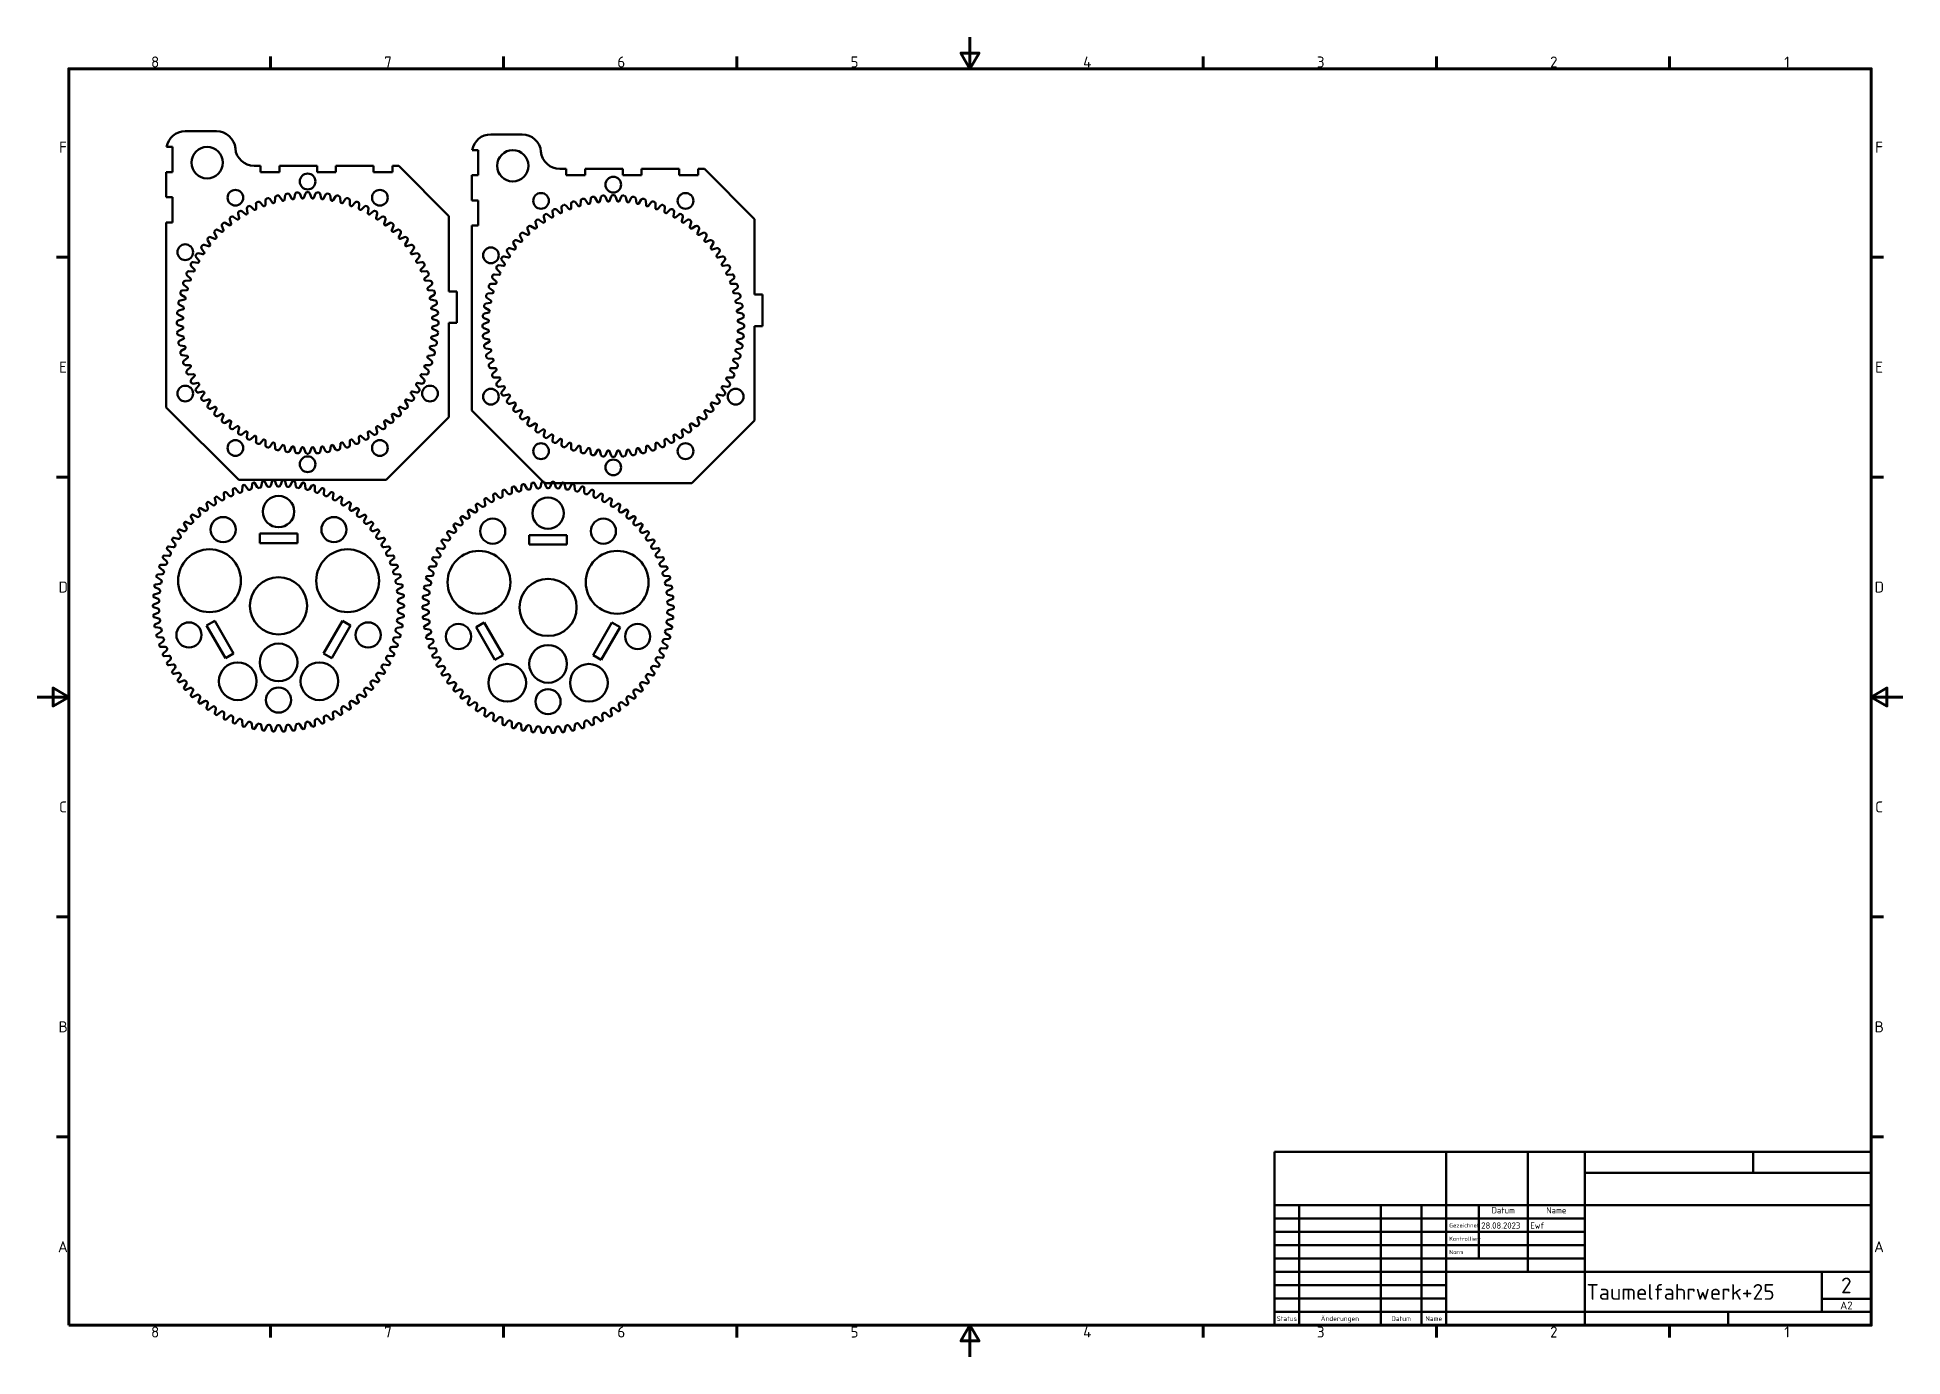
# Model space of a CAD drawing. Header units: millimetres. Extents: x 0 to 594, y 0 to 420.
import ezdxf
from ezdxf.enums import TextEntityAlignment as Align

# ---------------------------------------------------------------- set-up
doc = ezdxf.new("R2010")
doc.units = ezdxf.units.MM
for name, color, linetype, lineweight in [('Rahmen (ISO)', 7, 'Continuous', 70), ('Sichtbar (ISO)', 7, 'Continuous', 50), ('Titel (ISO)', 7, 'Continuous', 50)]:
    doc.layers.add(name, color=color, linetype=linetype, lineweight=lineweight)
doc.styles.add('Notiztext (DIN)', font='isocpeur.ttf')
doc.styles.add('Textstil13', font='isocpeur.ttf')
doc.styles.add('Textstil14', font='isocpeur.ttf')
doc.styles.add('Textstil15', font='isocpeur.ttf')
doc.styles.add('Textstil16', font='isocpeur.ttf')
doc.styles.add('Textstil19', font='isocpeur.ttf')

# ---------------------------------------------------------------- blocks, each defined once
blk = doc.blocks.new('Ränder Vorgaberahmen')
at = {"layer": 'Rahmen (ISO)'}
for p, q in [((74.25, 410), (74.25, 413.9)), ((148.5, 410), (148.5, 413.9)), ((222.75, 410), (222.75, 413.9)), ((371.25, 410), (371.25, 413.9)), ((445.5, 410), (445.5, 413.9)), ((519.75, 410), (519.75, 413.9)), ((10, 350), (6.1, 350)), ((584, 350), (587.9, 350)), ((10, 280), (6.1, 280)), ((584, 280), (587.9, 280)), ((10, 140), (6.1, 140)), ((584, 140), (587.9, 140)), ((10, 70), (6.1, 70)), ((584, 70), (587.9, 70)), ((74.25, 10), (74.25, 6.1)), ((148.5, 10), (148.5, 6.1)), ((222.75, 10), (222.75, 6.1)), ((371.25, 10), (371.25, 6.1)), ((445.5, 10), (445.5, 6.1)), ((519.75, 10), (519.75, 6.1))]:
    blk.add_line(p, q, dxfattribs=at)
at = {"layer": 'Rahmen (ISO)', "flags": 128}
for points in [[(297, 420), (297, 410), (294.11, 415), (299.89, 415), (297, 410)], [(10, 10), (10, 410), (584, 410), (584, 10), (10, 10)], [(0, 210), (10, 210), (5, 212.89), (5, 207.11), (10, 210)], [(594, 210), (584, 210), (589, 212.89), (589, 207.11), (584, 210)], [(297, 0), (297, 10), (294.11, 5), (299.89, 5), (297, 10)]]:
    blk.add_lwpolyline(points, dxfattribs=at)
at = {"layer": 'Rahmen (ISO)', "char_height": 3.5, "attachment_point": 7, "style": 'Notiztext (DIN)'}
for s, insert in [('8', (36.2, 410.4)), ('7', (110.45, 410.4)), ('6', (184.7, 410.4)), ('5', (258.95, 410.4)), ('4', (333.03, 410.4)), ('3', (407.45, 410.4)), ('2', (481.7, 410.4)), ('1', (556.3, 410.4)), ('F', (6.93, 383.25)), ('F', (585.23, 383.25)), ('E', (6.93, 313.25)), ('E', (585.23, 313.25)), ('D', (6.75, 243.25)), ('D', (585.05, 243.25)), ('C', (6.93, 173.25)), ('C', (585.23, 173.25)), ('B', (6.75, 103.25)), ('B', (585.05, 103.25)), ('A', (6.58, 33.25)), ('A', (584.88, 33.25)), ('8', (36.2, 6.1)), ('7', (110.45, 6.1)), ('6', (184.7, 6.1)), ('5', (258.95, 6.1)), ('4', (333.03, 6.1)), ('3', (407.45, 6.1)), ('2', (481.7, 6.1)), ('1', (556.3, 6.1))]:
    blk.add_mtext(s, dxfattribs=dict(at, insert=insert))
blk = doc.blocks.new('Schriftfelder DIN')
at = {"layer": 'Titel (ISO)'}
for p, q in [((288.4, 155.08), (98.4, 155.08)), ((98.4, 155.08), (98.4, 99.83)), ((153, 99.83), (153, 155.08)), ((179, 138.08), (179, 155.08)), ((197.2, 99.83), (197.2, 155.08)), ((250.8, 148.33), (250.8, 155.08)), ((288.4, 99.83), (288.4, 155.08)), ((197.2, 148.33), (288.4, 148.33)), ((98.4, 138.08), (288.4, 138.08)), ((106.2, 99.83), (106.2, 138.08)), ((132.2, 99.83), (132.2, 138.08)), ((145.2, 99.83), (145.2, 138.08)), ((163.4, 121.08), (163.4, 138.08)), ((179, 116.83), (179, 138.08)), ((98.4, 133.83), (153, 133.83)), ((153, 133.83), (197.2, 133.83)), ((98.4, 129.58), (153, 129.58)), ((98.4, 125.33), (153, 125.33)), ((153, 129.58), (197.2, 129.58)), ((153, 125.33), (197.2, 125.33)), ((98.4, 121.08), (153, 121.08)), ((153, 121.08), (197.2, 121.08)), ((98.4, 116.83), (153, 116.83)), ((153, 116.83), (288.4, 116.83)), ((272.6, 104.08), (272.6, 116.83)), ((98.4, 112.58), (153, 112.58)), ((153, 108.33), (98.4, 108.33)), ((272.6, 108.22), (288.4, 108.22)), ((98.4, 104.08), (153, 104.08)), ((153, 104.08), (197.2, 104.08)), ((197.2, 104.08), (288.4, 104.08)), ((242.8, 99.83), (242.8, 104.08)), ((98.4, 99.83), (288.4, 99.83))]:
    blk.add_line(p, q, dxfattribs=at)
at = {"layer": 'Titel (ISO)', "style": 'Textstil16'}
for s, p in [('Datum', (171.2, 134.83)), ('Name', (188.1, 134.83))]:
    blk.add_text(s, height=2, dxfattribs=at).set_placement(p, align=Align.BOTTOM_CENTER)
at = {"layer": 'Titel (ISO)', "style": 'Textstil19'}
for s, p in [('Gezeichnet', (154, 130.58)), ('Kontrolliert', (154, 126.33)), ('Norm', (154, 122.08))]:
    blk.add_text(s, height=1.3, dxfattribs=at).set_placement(p, align=Align.BOTTOM_LEFT)
at = {"layer": 'Titel (ISO)', "style": 'Textstil15'}
for s, p in [('Status', (102.3, 101.95)), ('Änderungen', (119.2, 101.95)), ('Datum', (138.7, 101.95)), ('Name', (149.1, 101.95))]:
    blk.add_text(s, height=1.5, dxfattribs=at).set_placement(p, align=Align.MIDDLE_CENTER)
at = {"layer": 'Titel (ISO)'}
for tag, p, height, style in [('ERSTELLUNGSDATUM_001', (164.2, 130.58), 2, 'Textstil16'), ('AUTOR_001', (179.8, 130.58), 2, 'Textstil16'), ('BAUTEILNUMMER_001', (197.7, 107.95), 5, 'Textstil13'), ('Blattnummer_001', (278.75, 110.02), 5, 'Textstil13'), ('Blattgröße_001', (278.5, 104.9), 2.5, 'Textstil14')]:
    blk.add_attdef(tag, p, '', height=height, dxfattribs=dict(at, style=style))
at = {"layer": 'Titel (ISO)', "style": 'Textstil16'}
for tag, p in [('KONTROLLDATUM', (164.4, 126.33)), ('KONTROLLIERT_VON', (180, 126.33)), ('GENEHM.DAT._KONSTR.', (164.4, 122.08)), ('KONSTR._GEN._VON', (180, 122.08))]:
    blk.add_attdef(tag, text='', height=2, dxfattribs=at).set_placement(p, align=Align.BOTTOM_LEFT)
at = {"layer": 'Titel (ISO)', "style": 'Textstil13'}
blk.add_attdef('TITEL', text='', height=5, dxfattribs=at).set_placement((198.2, 127.45), align=Align.MIDDLE_LEFT)

msp = doc.modelspace()

# ---------------------------------------------------------------- linework, layer by layer
at = {"layer": 'Sichtbar (ISO)'}
for p, q in [((47.08, 390.1), (57.08, 390.1)), ((144.41, 389.1), (154.41, 389.1)), ((41.16, 385.1), (43.08, 385.1)), ((43.08, 385.1), (43.08, 377.1)), ((138.49, 384.1), (140.41, 384.1)), ((140.41, 384.1), (140.41, 376.1)), ((41.08, 369.1), (41.08, 377.1)), ((43.08, 377.1), (41.08, 377.1)), ((69.04, 379.1), (71.08, 379.1)), ((71.08, 377.1), (71.08, 379.1)), ((77.08, 377.1), (71.08, 377.1)), ((77.08, 379.1), (89.08, 379.1)), ((77.08, 379.1), (77.08, 377.1)), ((89.08, 377.1), (89.08, 379.1)), ((95.08, 377.1), (89.08, 377.1)), ((95.08, 379.1), (107.08, 379.1)), ((95.08, 379.1), (95.08, 377.1)), ((107.08, 377.1), (107.08, 379.1)), ((113.08, 377.1), (107.08, 377.1)), ((113.08, 379.1), (115.08, 379.1)), ((113.08, 379.1), (113.08, 377.1)), ((115.08, 379.1), (131.08, 363.1)), ((138.41, 368.1), (138.41, 376.1)), ((140.41, 376.1), (138.41, 376.1)), ((166.37, 378.1), (168.41, 378.1)), ((168.41, 376.1), (168.41, 378.1)), ((174.41, 376.1), (168.41, 376.1)), ((174.41, 378.1), (186.41, 378.1)), ((174.41, 378.1), (174.41, 376.1)), ((186.41, 376.1), (186.41, 378.1)), ((192.41, 376.1), (186.41, 376.1)), ((192.41, 378.1), (204.41, 378.1)), ((192.41, 378.1), (192.41, 376.1)), ((204.41, 376.1), (204.41, 378.1)), ((210.41, 376.1), (204.41, 376.1)), ((210.41, 378.1), (212.41, 378.1)), ((210.41, 378.1), (210.41, 376.1)), ((212.41, 378.1), (228.41, 362.1)), ((41.08, 369.1), (43.08, 369.1)), ((43.08, 369.1), (43.08, 361.1)), ((73.07, 368.66), (73.35, 368.75)), ((74.02, 368.54), (74.9, 367.35)), ((75.63, 367.55), (75.75, 369.03)), ((76.21, 369.56), (76.5, 369.63)), ((77.15, 369.36), (77.94, 368.11)), ((78.67, 368.25), (78.92, 369.71)), ((79.42, 370.21), (79.71, 370.25)), ((80.34, 369.94), (81.02, 368.63)), ((81.77, 368.71), (82.13, 370.15)), ((82.66, 370.6), (82.96, 370.63)), ((83.56, 370.26), (84.14, 368.9)), ((84.89, 368.93), (85.36, 370.33)), ((85.93, 370.74), (86.23, 370.74)), ((86.8, 370.33), (87.27, 368.93)), ((88.02, 368.9), (88.6, 370.26)), ((89.2, 370.63), (89.49, 370.6)), ((90.03, 370.15), (90.39, 368.71)), ((91.13, 368.63), (91.82, 369.94)), ((92.44, 370.25), (92.74, 370.21)), ((93.24, 369.71), (93.48, 368.25)), ((94.22, 368.11), (95, 369.36)), ((95.65, 369.63), (95.94, 369.56)), ((96.4, 369.03), (96.53, 367.55)), ((97.26, 367.35), (98.14, 368.54)), ((98.8, 368.75), (99.09, 368.66)), ((173.54, 368.56), (173.83, 368.63)), ((174.48, 368.36), (175.27, 367.11)), ((176, 367.25), (176.25, 368.71)), ((176.75, 369.21), (177.04, 369.25)), ((177.67, 368.94), (178.35, 367.62)), ((179.1, 367.71), (179.46, 369.15)), ((179.99, 369.6), (180.29, 369.62)), ((180.89, 369.26), (181.47, 367.9)), ((182.22, 367.93), (182.69, 369.33)), ((183.26, 369.74), (183.56, 369.74)), ((184.13, 369.33), (184.6, 367.93)), ((185.35, 367.9), (185.93, 369.26)), ((186.53, 369.62), (186.82, 369.6)), ((187.36, 369.15), (187.72, 367.71)), ((188.46, 367.62), (189.15, 368.94)), ((189.77, 369.25), (190.07, 369.21)), ((190.57, 368.71), (190.81, 367.25)), ((191.55, 367.11), (192.33, 368.36)), ((192.98, 368.63), (193.27, 368.56)), ((61.48, 362.7), (61.72, 362.88)), ((62.42, 362.88), (63.63, 362.02)), ((64.26, 362.44), (63.92, 363.88)), ((64.19, 364.53), (64.45, 364.68)), ((65.15, 364.63), (66.28, 363.68)), ((66.94, 364.05), (66.72, 365.51)), ((67.04, 366.14), (67.31, 366.27)), ((68, 366.17), (69.05, 365.13)), ((69.74, 365.44), (69.64, 366.92)), ((70, 367.52), (70.28, 367.63)), ((70.96, 367.47), (71.93, 366.35)), ((72.64, 366.61), (72.65, 368.09)), ((99.5, 368.09), (99.52, 366.61)), ((100.22, 366.35), (101.19, 367.47)), ((101.87, 367.63), (102.15, 367.52)), ((102.52, 366.92), (102.42, 365.44)), ((103.1, 365.13), (104.16, 366.17)), ((104.85, 366.27), (105.12, 366.14)), ((105.44, 365.51), (105.22, 364.05)), ((105.87, 363.68), (107.01, 364.63)), ((107.71, 364.68), (107.96, 364.53)), ((108.23, 363.88), (107.9, 362.44)), ((108.53, 362.02), (109.73, 362.88)), ((110.43, 362.88), (110.67, 362.7)), ((131.08, 363.1), (131.08, 339.1)), ((138.41, 368.1), (140.41, 368.1)), ((140.41, 368.1), (140.41, 360.1)), ((161.58, 361.44), (161.25, 362.88)), ((161.52, 363.53), (161.78, 363.68)), ((162.48, 363.63), (163.61, 362.68)), ((164.27, 363.05), (164.05, 364.51)), ((164.37, 365.14), (164.64, 365.27)), ((165.33, 365.16), (166.38, 364.13)), ((167.07, 364.44), (166.97, 365.92)), ((167.33, 366.51), (167.61, 366.63)), ((168.29, 366.47), (169.26, 365.35)), ((169.97, 365.61), (169.98, 367.09)), ((170.4, 367.66), (170.68, 367.75)), ((171.35, 367.54), (172.23, 366.35)), ((172.96, 366.55), (173.08, 368.02)), ((193.73, 368.02), (193.86, 366.55)), ((194.59, 366.35), (195.47, 367.54)), ((196.13, 367.75), (196.42, 367.66)), ((196.83, 367.09), (196.85, 365.61)), ((197.55, 365.35), (198.52, 366.47)), ((199.2, 366.63), (199.48, 366.51)), ((199.85, 365.92), (199.75, 364.44)), ((200.43, 364.13), (201.49, 365.16)), ((202.18, 365.27), (202.45, 365.14)), ((202.77, 364.51), (202.55, 363.05)), ((203.2, 362.68), (204.34, 363.63)), ((205.04, 363.68), (205.29, 363.53)), ((205.56, 362.88), (205.23, 361.44)), ((41.08, 302.17), (41.08, 361.1)), ((43.08, 361.1), (41.08, 361.1)), ((55.19, 356.43), (56.56, 355.87)), ((57.08, 356.42), (56.42, 357.75)), ((56.53, 358.44), (56.74, 358.65)), ((57.43, 358.76), (58.76, 358.1)), ((59.31, 358.62), (58.75, 359.99)), ((58.92, 360.67), (59.15, 360.86)), ((59.85, 360.92), (61.12, 360.16)), ((61.71, 360.63), (61.26, 362.04)), ((110.89, 362.04), (110.45, 360.63)), ((111.04, 360.16), (112.31, 360.92)), ((113.4, 359.99), (112.85, 358.62)), ((113.01, 360.86), (113.23, 360.67)), ((113.4, 358.1), (114.72, 358.76)), ((115.74, 357.75), (115.08, 356.42)), ((115.42, 358.65), (115.63, 358.44)), ((115.59, 355.87), (116.96, 356.43)), ((138.41, 301.17), (138.41, 360.1)), ((140.41, 360.1), (138.41, 360.1)), ((154.41, 355.42), (153.75, 356.75)), ((153.86, 357.44), (154.07, 357.65)), ((154.76, 357.76), (156.09, 357.1)), ((156.64, 357.62), (156.08, 358.99)), ((156.25, 359.67), (156.48, 359.86)), ((157.18, 359.92), (158.45, 359.16)), ((159.04, 359.62), (158.59, 361.04)), ((158.81, 361.7), (159.05, 361.88)), ((159.75, 361.88), (160.96, 361.02)), ((205.86, 361.02), (207.06, 361.88)), ((207.76, 361.88), (208, 361.7)), ((208.22, 361.04), (207.78, 359.62)), ((208.37, 359.16), (209.64, 359.92)), ((210.73, 358.99), (210.18, 357.62)), ((210.34, 359.86), (210.56, 359.67)), ((210.73, 357.1), (212.05, 357.76)), ((213.07, 356.75), (212.41, 355.42)), ((212.75, 357.65), (212.96, 357.44)), ((228.41, 362.1), (228.41, 338.1)), ((50.5, 350.73), (50.65, 350.99)), ((51.3, 351.26), (52.74, 350.93)), ((52.3, 353.46), (52.48, 353.7)), ((53.16, 351.55), (52.3, 352.76)), ((53.14, 353.92), (54.55, 353.47)), ((55.02, 354.06), (54.26, 355.33)), ((54.32, 356.03), (54.51, 356.26)), ((117.9, 355.33), (117.13, 354.06)), ((117.6, 353.47), (119.01, 353.92)), ((117.64, 356.26), (117.84, 356.03)), ((119.86, 352.76), (119, 351.55)), ((119.42, 350.93), (120.86, 351.26)), ((119.68, 353.7), (119.85, 353.46)), ((121.5, 350.99), (121.66, 350.73)), ((149.63, 352.46), (149.81, 352.7)), ((150.49, 350.55), (149.63, 351.75)), ((150.47, 352.92), (151.88, 352.47)), ((152.35, 353.06), (151.59, 354.33)), ((151.65, 355.03), (151.84, 355.26)), ((152.52, 355.42), (153.89, 354.87)), ((212.92, 354.87), (214.29, 355.42)), ((215.23, 354.33), (214.46, 353.06)), ((214.93, 352.47), (216.34, 352.92)), ((214.97, 355.26), (215.17, 355.03)), ((217.19, 351.75), (216.33, 350.55)), ((217.01, 352.7), (217.18, 352.46)), ((47.55, 344.9), (47.66, 345.18)), ((48.26, 345.54), (49.74, 345.44)), ((48.91, 347.87), (49.04, 348.14)), ((50.05, 346.13), (49.02, 347.18)), ((49.67, 348.46), (51.13, 348.24)), ((51.5, 348.9), (50.55, 350.03)), ((121.61, 350.03), (120.66, 348.9)), ((121.03, 348.24), (122.49, 348.46)), ((123.14, 347.18), (122.1, 346.13)), ((122.42, 345.44), (123.89, 345.54)), ((123.11, 348.14), (123.25, 347.87)), ((124.49, 345.18), (124.61, 344.9)), ((145.59, 344.54), (147.07, 344.44)), ((146.24, 346.87), (146.37, 347.14)), ((147.38, 345.12), (146.34, 346.18)), ((147, 347.46), (148.46, 347.24)), ((147.83, 349.73), (147.98, 349.99)), ((148.83, 347.9), (147.88, 349.03)), ((148.63, 350.26), (150.07, 349.92)), ((216.75, 349.92), (218.19, 350.26)), ((218.94, 349.03), (217.99, 347.9)), ((218.36, 347.24), (219.82, 347.46)), ((218.83, 349.99), (218.99, 349.73)), ((220.47, 346.18), (219.43, 345.12)), ((219.75, 344.44), (221.22, 344.54)), ((220.44, 347.14), (220.58, 346.87)), ((45.55, 338.68), (45.62, 338.97)), ((46.15, 339.43), (47.63, 339.56)), ((46.43, 341.83), (46.52, 342.11)), ((47.83, 340.28), (46.64, 341.16)), ((47.09, 342.53), (48.57, 342.54)), ((48.83, 343.25), (47.71, 344.22)), ((124.44, 344.22), (123.33, 343.25)), ((123.59, 342.54), (125.07, 342.53)), ((125.51, 341.16), (124.32, 340.28)), ((124.53, 339.56), (126, 339.43)), ((125.63, 342.11), (125.73, 341.83)), ((126.53, 338.97), (126.6, 338.68)), ((131.08, 339.1), (133.58, 339.1)), ((133.58, 339.1), (133.58, 329.1)), ((143.76, 340.83), (143.85, 341.11)), ((145.16, 339.28), (143.97, 340.16)), ((144.42, 341.53), (145.9, 341.54)), ((144.88, 343.9), (144.99, 344.17)), ((146.16, 342.25), (145.04, 343.22)), ((221.77, 343.22), (220.66, 342.25)), ((220.92, 341.54), (222.4, 341.53)), ((222.84, 340.16), (221.65, 339.28)), ((221.82, 344.17), (221.94, 343.9)), ((222.96, 341.11), (223.06, 340.83)), ((44.93, 335.47), (44.97, 335.76)), ((45.03, 333.05), (46.47, 333.41)), ((46.55, 334.16), (45.24, 334.84)), ((45.47, 336.26), (46.93, 336.51)), ((47.07, 337.24), (45.82, 338.03)), ((126.34, 338.03), (125.08, 337.24)), ((125.23, 336.51), (126.69, 336.26)), ((126.91, 334.84), (125.6, 334.16)), ((125.69, 333.41), (127.12, 333.05)), ((127.18, 335.76), (127.23, 335.47)), ((142.26, 334.47), (142.3, 334.76)), ((143.88, 333.16), (142.57, 333.84)), ((142.8, 335.26), (144.26, 335.51)), ((142.88, 337.68), (142.95, 337.97)), ((144.4, 336.24), (143.15, 337.03)), ((143.48, 338.43), (144.96, 338.55)), ((221.86, 338.55), (223.33, 338.43)), ((223.67, 337.03), (222.41, 336.24)), ((222.56, 335.51), (224.02, 335.26)), ((224.24, 333.84), (222.93, 333.16)), ((223.86, 337.97), (223.93, 337.68)), ((224.51, 334.76), (224.56, 334.47)), ((228.41, 338.1), (230.91, 338.1)), ((230.91, 338.1), (230.91, 328.1)), ((44.44, 328.95), (44.44, 329.25)), ((44.55, 332.22), (44.58, 332.52)), ((44.85, 329.82), (46.25, 330.29)), ((46.25, 327.91), (44.85, 328.38)), ((46.28, 331.04), (44.92, 331.62)), ((44.92, 326.58), (46.28, 327.16)), ((127.24, 331.62), (125.88, 331.04)), ((125.88, 327.16), (127.24, 326.58)), ((125.91, 330.29), (127.31, 329.82)), ((127.31, 328.38), (125.91, 327.91)), ((127.58, 332.52), (127.6, 332.22)), ((127.72, 329.25), (127.72, 328.95)), ((131.08, 329.1), (131.08, 299.06)), ((133.58, 329.1), (131.08, 329.1)), ((141.77, 327.95), (141.77, 328.25)), ((141.88, 331.22), (141.91, 331.52)), ((142.18, 328.82), (143.58, 329.29)), ((143.58, 326.91), (142.18, 327.38)), ((143.61, 330.04), (142.25, 330.62)), ((142.36, 332.05), (143.8, 332.41)), ((223.02, 332.41), (224.45, 332.05)), ((224.57, 330.62), (223.21, 330.04)), ((223.24, 329.29), (224.64, 328.82)), ((224.64, 327.38), (223.24, 326.91)), ((224.91, 331.52), (224.93, 331.22)), ((225.05, 328.25), (225.05, 327.95)), ((228.41, 328.1), (228.41, 298.06)), ((230.91, 328.1), (228.41, 328.1)), ((44.58, 325.69), (44.55, 325.98)), ((44.97, 322.44), (44.93, 322.74)), ((46.47, 324.79), (45.03, 325.15)), ((45.24, 323.36), (46.55, 324.05)), ((46.93, 321.7), (45.47, 321.94)), ((45.82, 320.18), (47.07, 320.96)), ((125.08, 320.96), (126.34, 320.18)), ((126.69, 321.94), (125.23, 321.7)), ((125.6, 324.05), (126.91, 323.36)), ((127.12, 325.15), (125.69, 324.79)), ((127.23, 322.74), (127.18, 322.44)), ((127.6, 325.98), (127.58, 325.69)), ((141.91, 324.69), (141.88, 324.98)), ((142.25, 325.58), (143.61, 326.16)), ((142.3, 321.44), (142.26, 321.74)), ((143.8, 323.79), (142.36, 324.15)), ((142.57, 322.36), (143.88, 323.04)), ((144.26, 320.7), (142.8, 320.94)), ((224.02, 320.94), (222.56, 320.7)), ((222.93, 323.04), (224.24, 322.36)), ((224.45, 324.15), (223.02, 323.79)), ((223.21, 326.16), (224.57, 325.58)), ((224.56, 321.74), (224.51, 321.44)), ((224.93, 324.98), (224.91, 324.69)), ((45.62, 319.24), (45.55, 319.53)), ((47.63, 318.65), (46.15, 318.78)), ((46.52, 316.09), (46.43, 316.38)), ((46.64, 317.04), (47.83, 317.92)), ((48.57, 315.67), (47.09, 315.68)), ((47.71, 313.99), (48.83, 314.96)), ((123.33, 314.96), (124.44, 313.99)), ((125.07, 315.68), (123.59, 315.67)), ((124.32, 317.92), (125.51, 317.04)), ((126, 318.78), (124.53, 318.65)), ((125.73, 316.38), (125.63, 316.09)), ((126.6, 319.53), (126.53, 319.24)), ((142.95, 318.24), (142.88, 318.53)), ((143.15, 319.18), (144.4, 319.96)), ((144.96, 317.65), (143.48, 317.78)), ((143.85, 315.09), (143.76, 315.38)), ((143.97, 316.04), (145.16, 316.92)), ((221.65, 316.92), (222.84, 316.04)), ((223.33, 317.78), (221.86, 317.65)), ((222.41, 319.96), (223.67, 319.18)), ((223.06, 315.38), (222.96, 315.09)), ((223.93, 318.53), (223.86, 318.24)), ((47.66, 313.03), (47.55, 313.31)), ((49.74, 312.76), (48.26, 312.66)), ((49.04, 310.06), (48.91, 310.33)), ((49.02, 311.02), (50.05, 312.08)), ((51.13, 309.96), (49.67, 309.74)), ((50.55, 308.17), (51.5, 309.31)), ((120.66, 309.31), (121.61, 308.17)), ((122.49, 309.74), (121.03, 309.96)), ((122.1, 312.08), (123.14, 311.02)), ((123.89, 312.66), (122.42, 312.76)), ((123.25, 310.33), (123.11, 310.06)), ((124.61, 313.31), (124.49, 313.03)), ((145.9, 314.66), (144.42, 314.68)), ((144.99, 312.03), (144.88, 312.3)), ((145.04, 312.99), (146.16, 313.96)), ((147.07, 311.76), (145.59, 311.66)), ((146.37, 309.06), (146.24, 309.33)), ((146.34, 310.02), (147.38, 311.08)), ((148.46, 308.96), (147, 308.74)), ((219.82, 308.74), (218.36, 308.96)), ((219.43, 311.08), (220.47, 310.02)), ((221.22, 311.66), (219.75, 311.76)), ((220.58, 309.33), (220.44, 309.06)), ((220.66, 313.96), (221.77, 312.99)), ((222.4, 314.68), (220.92, 314.66)), ((221.94, 312.3), (221.82, 312.03)), ((50.65, 307.22), (50.5, 307.47)), ((52.74, 307.28), (51.3, 306.95)), ((52.3, 305.45), (53.16, 306.65)), ((52.48, 304.51), (52.3, 304.75)), ((54.55, 304.73), (53.14, 304.29)), ((54.26, 302.87), (55.02, 304.14)), ((117.13, 304.14), (117.9, 302.87)), ((119.01, 304.29), (117.6, 304.73)), ((119, 306.65), (119.86, 305.45)), ((120.86, 306.95), (119.42, 307.28)), ((119.85, 304.75), (119.68, 304.51)), ((121.66, 307.47), (121.5, 307.22)), ((147.98, 306.22), (147.83, 306.47)), ((147.88, 307.17), (148.83, 308.3)), ((150.07, 306.28), (148.63, 305.95)), ((149.63, 304.45), (150.49, 305.65)), ((149.81, 303.51), (149.63, 303.75)), ((151.88, 303.73), (150.47, 303.29)), ((151.59, 301.87), (152.35, 303.14)), ((214.46, 303.14), (215.23, 301.87)), ((216.34, 303.29), (214.93, 303.73)), ((216.33, 305.65), (217.19, 304.45)), ((218.19, 305.95), (216.75, 306.28)), ((217.18, 303.75), (217.01, 303.51)), ((217.99, 308.3), (218.94, 307.17)), ((218.99, 306.47), (218.83, 306.22)), ((64.15, 279.1), (41.08, 302.17)), ((54.51, 301.95), (54.32, 302.17)), ((56.56, 302.33), (55.19, 301.78)), ((56.42, 300.46), (57.08, 301.78)), ((56.74, 299.55), (56.53, 299.76)), ((58.76, 300.1), (57.43, 299.44)), ((58.75, 298.22), (59.31, 299.59)), ((59.15, 297.34), (58.92, 297.54)), ((61.12, 298.05), (59.85, 297.28)), ((61.26, 296.17), (61.71, 297.58)), ((110.45, 297.58), (110.89, 296.17)), ((112.31, 297.28), (111.04, 298.05)), ((131.08, 299.06), (111.12, 279.1)), ((112.85, 299.59), (113.4, 298.22)), ((113.23, 297.54), (113.01, 297.34)), ((114.72, 299.44), (113.4, 300.1)), ((115.08, 301.78), (115.74, 300.46)), ((115.63, 299.76), (115.42, 299.55)), ((116.96, 301.78), (115.59, 302.33)), ((117.84, 302.17), (117.64, 301.95)), ((161.48, 278.1), (138.41, 301.17)), ((151.84, 300.94), (151.65, 301.17)), ((153.89, 301.33), (152.52, 300.78)), ((153.75, 299.46), (154.41, 300.78)), ((154.07, 298.55), (153.86, 298.76)), ((156.09, 299.1), (154.76, 298.44)), ((156.08, 297.22), (156.64, 298.59)), ((158.45, 297.04), (157.18, 296.28)), ((209.64, 296.28), (208.37, 297.04)), ((228.41, 298.06), (208.45, 278.1)), ((210.18, 298.59), (210.73, 297.22)), ((212.05, 298.44), (210.73, 299.1)), ((212.41, 300.78), (213.07, 299.46)), ((212.96, 298.76), (212.75, 298.55)), ((214.29, 300.78), (212.92, 301.33)), ((215.17, 301.17), (214.97, 300.94)), ((61.72, 295.33), (61.48, 295.5)), ((63.63, 296.18), (62.42, 295.32)), ((63.92, 294.32), (64.26, 295.76)), ((64.45, 293.52), (64.19, 293.68)), ((66.28, 294.52), (65.15, 293.57)), ((66.72, 292.69), (66.94, 294.15)), ((67.31, 291.93), (67.04, 292.07)), ((69.05, 293.08), (68, 292.04)), ((69.64, 291.29), (69.74, 292.76)), ((71.93, 291.85), (70.96, 290.74)), ((72.65, 290.11), (72.64, 291.59)), ((99.52, 291.59), (99.5, 290.11)), ((101.19, 290.74), (100.22, 291.85)), ((102.42, 292.76), (102.52, 291.29)), ((104.16, 292.04), (103.1, 293.08)), ((105.12, 292.07), (104.85, 291.93)), ((105.22, 294.15), (105.44, 292.69)), ((107.01, 293.57), (105.87, 294.52)), ((107.96, 293.68), (107.71, 293.52)), ((107.9, 295.76), (108.23, 294.32)), ((109.73, 295.32), (108.53, 296.18)), ((110.67, 295.5), (110.43, 295.33)), ((156.48, 296.34), (156.25, 296.54)), ((158.59, 295.17), (159.04, 296.58)), ((159.05, 294.33), (158.81, 294.5)), ((160.96, 295.18), (159.75, 294.32)), ((161.25, 293.32), (161.58, 294.76)), ((161.78, 292.52), (161.52, 292.68)), ((163.61, 293.52), (162.48, 292.57)), ((164.05, 291.69), (164.27, 293.15)), ((164.64, 290.93), (164.37, 291.07)), ((166.38, 292.08), (165.33, 291.04)), ((166.97, 290.28), (167.07, 291.76)), ((199.75, 291.76), (199.85, 290.28)), ((201.49, 291.04), (200.43, 292.08)), ((202.45, 291.07), (202.18, 290.93)), ((202.55, 293.15), (202.77, 291.69)), ((204.34, 292.57), (203.2, 293.52)), ((205.29, 292.68), (205.04, 292.52)), ((205.23, 294.76), (205.56, 293.32)), ((207.06, 294.32), (205.86, 295.18)), ((208, 294.5), (207.76, 294.33)), ((207.78, 296.58), (208.22, 295.17)), ((210.56, 296.54), (210.34, 296.34)), ((70.28, 290.57), (70, 290.69)), ((73.35, 289.45), (73.07, 289.55)), ((74.9, 290.86), (74.02, 289.67)), ((75.75, 289.18), (75.63, 290.65)), ((76.5, 288.58), (76.21, 288.65)), ((77.94, 290.1), (77.15, 288.84)), ((78.92, 288.49), (78.67, 289.95)), ((79.71, 287.95), (79.42, 288)), ((81.02, 289.58), (80.34, 288.27)), ((82.13, 288.06), (81.77, 289.49)), ((82.96, 287.58), (82.66, 287.6)), ((84.14, 289.3), (83.56, 287.94)), ((85.36, 287.87), (84.89, 289.27)), ((86.23, 287.46), (85.93, 287.46)), ((87.27, 289.27), (86.8, 287.87)), ((88.6, 287.94), (88.02, 289.3)), ((89.49, 287.6), (89.2, 287.58)), ((90.39, 289.49), (90.03, 288.06)), ((91.82, 288.27), (91.13, 289.58)), ((92.74, 288), (92.44, 287.95)), ((93.48, 289.95), (93.24, 288.49)), ((95, 288.84), (94.22, 290.1)), ((95.94, 288.65), (95.65, 288.58)), ((96.53, 290.65), (96.4, 289.18)), ((98.14, 289.67), (97.26, 290.86)), ((99.09, 289.55), (98.8, 289.45)), ((102.15, 290.69), (101.87, 290.57)), ((167.61, 289.57), (167.33, 289.69)), ((169.26, 290.85), (168.29, 289.73)), ((169.98, 289.11), (169.97, 290.59)), ((170.68, 288.45), (170.4, 288.55)), ((172.23, 289.86), (171.35, 288.67)), ((173.08, 288.18), (172.96, 289.65)), ((173.83, 287.58), (173.54, 287.65)), ((175.27, 289.1), (174.48, 287.84)), ((176.25, 287.49), (176, 288.95)), ((177.04, 286.95), (176.75, 287)), ((178.35, 288.58), (177.67, 287.27)), ((179.46, 287.05), (179.1, 288.49)), ((180.29, 286.58), (179.99, 286.6)), ((181.47, 288.3), (180.89, 286.94)), ((182.69, 286.87), (182.22, 288.27)), ((183.56, 286.46), (183.26, 286.46)), ((184.6, 288.27), (184.13, 286.87)), ((185.93, 286.94), (185.35, 288.3)), ((186.82, 286.6), (186.53, 286.58)), ((187.72, 288.49), (187.36, 287.05)), ((189.15, 287.27), (188.46, 288.58)), ((190.07, 287), (189.77, 286.95)), ((190.81, 288.95), (190.57, 287.49)), ((192.33, 287.84), (191.55, 289.1)), ((193.27, 287.65), (192.98, 287.58)), ((193.86, 289.65), (193.73, 288.18)), ((195.47, 288.67), (194.59, 289.86)), ((196.42, 288.55), (196.13, 288.45)), ((196.85, 290.59), (196.83, 289.11)), ((198.52, 289.73), (197.55, 290.85)), ((199.48, 289.69), (199.2, 289.57)), ((56.53, 273.26), (56.84, 271.82)), ((58.41, 272.72), (57.32, 273.71)), ((59.35, 274.78), (59.55, 273.32)), ((61.18, 274.09), (60.17, 275.17)), ((62, 274.01), (61.85, 273.95)), ((62.28, 276.07), (62.36, 274.6)), ((64.05, 275.24), (63.14, 276.39)), ((111.12, 279.1), (64.15, 279.1)), ((64.86, 275.09), (64.71, 275.04)), ((65.31, 277.12), (65.27, 275.65)), ((67.01, 276.15), (66.19, 277.37)), ((67.8, 275.94), (67.65, 275.9)), ((68.41, 277.92), (68.26, 276.46)), ((70.02, 276.82), (69.31, 278.1)), ((70.8, 276.54), (70.64, 276.52)), ((71.57, 278.47), (71.3, 277.02)), ((73.09, 277.24), (72.48, 278.58)), ((73.84, 276.91), (73.68, 276.89)), ((74.76, 278.76), (74.37, 277.35)), ((76.18, 277.42), (75.67, 278.8)), ((76.9, 277.02), (76.74, 277.02)), ((77.97, 278.8), (77.46, 277.42)), ((79.27, 277.35), (78.88, 278.76)), ((79.96, 276.89), (79.8, 276.91)), ((81.16, 278.58), (80.55, 277.24)), ((82.34, 277.02), (82.07, 278.47)), ((82.99, 276.52), (82.84, 276.54)), ((84.33, 278.1), (83.61, 276.82)), ((85.38, 276.46), (85.23, 277.92)), ((85.99, 275.9), (85.84, 275.94)), ((87.45, 277.37), (86.63, 276.15)), ((88.37, 275.65), (88.33, 277.12)), ((88.93, 275.04), (88.78, 275.09)), ((90.5, 276.39), (89.59, 275.24)), ((91.28, 274.6), (91.36, 276.07)), ((91.79, 273.95), (91.64, 274.01)), ((93.47, 275.17), (92.46, 274.09)), ((94.09, 273.32), (94.29, 274.78)), ((96.32, 273.71), (95.23, 272.72)), ((96.8, 271.82), (97.11, 273.26)), ((145.17, 274.28), (145.37, 272.82)), ((147, 273.59), (145.99, 274.67)), ((147.82, 273.51), (147.67, 273.45)), ((148.1, 275.57), (148.18, 274.1)), ((149.87, 274.74), (148.96, 275.89)), ((150.68, 274.59), (150.53, 274.54)), ((151.13, 276.62), (151.09, 275.15)), ((152.83, 275.65), (152.01, 276.87)), ((153.62, 275.44), (153.47, 275.4)), ((154.23, 277.42), (154.08, 275.96)), ((155.85, 276.32), (155.13, 277.6)), ((156.62, 276.04), (156.47, 276.02)), ((157.39, 277.97), (157.12, 276.52)), ((158.91, 276.74), (158.3, 278.08)), ((159.66, 276.41), (159.5, 276.39)), ((160.58, 278.26), (160.19, 276.85)), ((208.45, 278.1), (161.48, 278.1)), ((162, 276.92), (161.49, 278.3)), ((162.72, 276.52), (162.56, 276.52)), ((163.79, 278.3), (163.28, 276.92)), ((165.09, 276.85), (164.7, 278.26)), ((165.78, 276.39), (165.62, 276.41)), ((166.98, 278.08), (166.37, 276.74)), ((168.16, 276.52), (167.89, 277.97)), ((168.81, 276.02), (168.66, 276.04)), ((170.15, 277.6), (169.43, 276.32)), ((171.2, 275.96), (171.05, 277.42)), ((171.81, 275.4), (171.66, 275.44)), ((173.27, 276.87), (172.45, 275.65)), ((174.19, 275.15), (174.15, 276.62)), ((174.75, 274.54), (174.6, 274.59)), ((176.32, 275.89), (175.41, 274.74)), ((177.1, 274.1), (177.18, 275.57)), ((177.61, 273.45), (177.46, 273.51)), ((179.29, 274.67), (178.28, 273.59)), ((179.91, 272.82), (180.11, 274.28)), ((48.93, 267.41), (49.57, 266.09)), ((50.88, 267.34), (49.58, 268.04)), ((51.3, 269.56), (51.84, 268.19)), ((51.68, 267.52), (51.56, 267.41)), ((53.24, 269.33), (52.01, 270.13)), ((53.84, 271.51), (54.27, 270.1)), ((54.05, 269.45), (53.93, 269.35)), ((55.75, 271.13), (54.59, 272.03)), ((56.58, 271.18), (56.44, 271.1)), ((59.23, 272.71), (59.09, 272.63)), ((94.55, 272.63), (94.41, 272.71)), ((97.2, 271.1), (97.06, 271.18)), ((99.05, 272.03), (97.88, 271.13)), ((99.37, 270.1), (99.8, 271.51)), ((99.71, 269.35), (99.58, 269.45)), ((101.63, 270.13), (100.4, 269.33)), ((101.8, 268.19), (102.34, 269.56)), ((102.08, 267.41), (101.96, 267.52)), ((104.05, 268.04), (102.76, 267.34)), ((104.06, 266.09), (104.71, 267.41)), ((136.7, 266.84), (135.4, 267.54)), ((137.12, 269.06), (137.66, 267.69)), ((139.06, 268.83), (137.83, 269.63)), ((139.66, 271.01), (140.09, 269.6)), ((139.88, 268.95), (139.75, 268.85)), ((141.57, 270.63), (140.41, 271.53)), ((142.4, 270.68), (142.26, 270.6)), ((142.35, 272.76), (142.66, 271.32)), ((144.23, 272.22), (143.14, 273.21)), ((145.05, 272.21), (144.91, 272.13)), ((180.37, 272.13), (180.23, 272.21)), ((182.14, 273.21), (181.05, 272.22)), ((182.62, 271.32), (182.93, 272.76)), ((183.02, 270.6), (182.88, 270.68)), ((184.87, 271.53), (183.7, 270.63)), ((185.19, 269.6), (185.62, 271.01)), ((185.53, 268.85), (185.4, 268.95)), ((187.45, 269.63), (186.22, 268.83)), ((187.62, 267.69), (188.16, 269.06)), ((189.87, 267.54), (188.58, 266.84)), ((44.73, 262.56), (45.59, 261.36)), ((46.67, 262.81), (45.28, 263.29)), ((46.73, 265.07), (47.49, 263.81)), ((47.43, 263.12), (47.33, 262.99)), ((48.68, 265.16), (47.34, 265.75)), ((49.47, 265.4), (49.36, 265.29)), ((70.82, 259.02), (70.82, 262.02)), ((70.82, 262.02), (82.82, 262.02)), ((82.82, 262.02), (82.82, 259.02)), ((104.28, 265.29), (104.17, 265.4)), ((106.3, 265.75), (104.96, 265.16)), ((106.15, 263.81), (106.91, 265.07)), ((106.3, 262.99), (106.2, 263.12)), ((108.36, 263.29), (106.97, 262.81)), ((108.05, 261.36), (108.9, 262.56)), ((130.56, 262.06), (131.41, 260.86)), ((132.49, 262.31), (131.1, 262.79)), ((132.55, 264.57), (133.31, 263.3)), ((133.26, 262.62), (133.15, 262.49)), ((134.5, 264.66), (133.16, 265.25)), ((134.75, 266.9), (135.4, 265.58)), ((135.29, 264.9), (135.18, 264.79)), ((137.5, 267.02), (137.38, 266.91)), ((156.64, 258.52), (156.64, 261.52)), ((156.64, 261.52), (168.64, 261.52)), ((168.64, 261.52), (168.64, 258.52)), ((187.9, 266.91), (187.78, 267.02)), ((189.88, 265.58), (190.53, 266.9)), ((190.1, 264.79), (189.99, 264.9)), ((192.12, 265.25), (190.78, 264.66)), ((191.97, 263.3), (192.73, 264.57)), ((192.13, 262.49), (192.02, 262.62)), ((194.18, 262.79), (192.79, 262.31)), ((193.87, 260.86), (194.72, 262.06)), ((41.37, 257.11), (42.41, 256.06)), ((43.25, 257.66), (41.8, 257.92)), ((42.94, 259.91), (43.89, 258.78)), ((44.86, 260.3), (43.43, 260.68)), ((43.95, 258.09), (43.87, 257.95)), ((45.59, 260.68), (45.5, 260.54)), ((82.82, 259.02), (70.82, 259.02)), ((108.14, 260.54), (108.05, 260.68)), ((110.21, 260.68), (108.78, 260.3)), ((109.77, 257.95), (109.69, 258.09)), ((109.75, 258.78), (110.69, 259.91)), ((111.84, 257.92), (110.39, 257.66)), ((111.23, 256.06), (112.26, 257.11)), ((127.19, 256.61), (128.23, 255.56)), ((129.07, 257.16), (127.62, 257.42)), ((128.77, 259.4), (129.71, 258.28)), ((130.68, 259.8), (129.25, 260.18)), ((129.77, 257.59), (129.69, 257.45)), ((131.41, 260.18), (131.32, 260.04)), ((168.64, 258.52), (156.64, 258.52)), ((193.96, 260.04), (193.87, 260.18)), ((196.03, 260.18), (194.6, 259.8)), ((195.59, 257.45), (195.51, 257.59)), ((195.57, 258.28), (196.51, 259.4)), ((197.66, 257.42), (196.21, 257.16)), ((197.05, 255.56), (198.08, 256.61)), ((38.93, 251.19), (40.12, 250.32)), ((40.69, 252.04), (39.22, 252.06)), ((40.03, 254.2), (41.15, 253.24)), ((40.34, 249.67), (40.3, 249.52)), ((41.86, 254.9), (40.39, 255.04)), ((41.32, 252.57), (41.26, 252.42)), ((42.52, 255.39), (42.45, 255.24)), ((111.18, 255.24), (111.12, 255.39)), ((113.25, 255.04), (111.78, 254.9)), ((112.38, 252.42), (112.32, 252.57)), ((112.49, 253.24), (113.6, 254.2)), ((114.42, 252.06), (112.95, 252.04)), ((113.34, 249.52), (113.3, 249.67)), ((113.52, 250.32), (114.71, 251.19)), ((124.75, 250.69), (125.94, 249.82)), ((126.51, 251.54), (125.04, 251.56)), ((125.85, 253.7), (126.97, 252.74)), ((127.68, 254.4), (126.21, 254.54)), ((127.14, 252.07), (127.08, 251.92)), ((128.34, 254.89), (128.27, 254.74)), ((197.01, 254.74), (196.94, 254.89)), ((199.07, 254.54), (197.6, 254.4)), ((198.2, 251.92), (198.14, 252.07)), ((198.31, 252.74), (199.43, 253.7)), ((200.24, 251.56), (198.77, 251.54)), ((199.34, 249.82), (200.53, 250.69)), ((37.47, 244.96), (38.78, 244.29)), ((39.07, 246.07), (37.62, 245.86)), ((38.08, 248.1), (39.33, 247.33)), ((39.76, 249.09), (38.29, 248.99)), ((39.11, 243.68), (39.09, 243.52)), ((39.6, 246.7), (39.57, 246.55)), ((115.34, 248.99), (113.88, 249.09)), ((114.07, 246.55), (114.04, 246.7)), ((114.31, 247.33), (115.56, 248.1)), ((114.55, 243.52), (114.53, 243.68)), ((116.02, 245.86), (114.57, 246.07)), ((114.86, 244.29), (116.17, 244.96)), ((123.29, 244.46), (124.6, 243.79)), ((124.89, 245.57), (123.44, 245.36)), ((123.9, 247.6), (125.15, 246.83)), ((125.58, 248.59), (124.11, 248.49)), ((125.42, 246.2), (125.39, 246.05)), ((126.16, 249.17), (126.12, 249.02)), ((199.16, 249.02), (199.12, 249.17)), ((201.17, 248.49), (199.7, 248.59)), ((199.89, 246.05), (199.86, 246.2)), ((200.13, 246.83), (201.38, 247.6)), ((201.84, 245.36), (200.39, 245.57)), ((200.68, 243.79), (201.99, 244.46)), ((38.43, 239.93), (37.03, 239.48)), ((37.03, 238.57), (38.43, 238.12)), ((37.12, 241.77), (38.48, 241.21)), ((38.63, 243.01), (37.19, 242.68)), ((38.85, 240.63), (38.85, 240.47)), ((114.79, 240.47), (114.79, 240.63)), ((116.44, 242.68), (115.01, 243.01)), ((115.16, 241.21), (116.52, 241.77)), ((116.61, 239.48), (115.21, 239.93)), ((115.21, 238.12), (116.61, 238.57)), ((124.25, 239.43), (122.85, 238.98)), ((122.85, 238.07), (124.25, 237.62)), ((122.94, 241.27), (124.3, 240.71)), ((124.45, 242.51), (123.01, 242.18)), ((124.67, 240.13), (124.67, 239.97)), ((124.93, 243.18), (124.91, 243.02)), ((200.37, 243.02), (200.35, 243.18)), ((200.61, 239.97), (200.61, 240.13)), ((202.26, 242.18), (200.83, 242.51)), ((200.98, 240.71), (202.34, 241.27)), ((202.43, 238.98), (201.03, 239.43)), ((201.03, 237.62), (202.43, 238.07)), ((38.48, 236.83), (37.12, 236.28)), ((37.19, 235.37), (38.63, 235.03)), ((38.78, 233.76), (37.47, 233.09)), ((37.62, 232.19), (39.07, 231.97)), ((38.85, 237.57), (38.85, 237.41)), ((39.09, 234.52), (39.11, 234.36)), ((53.9, 232.72), (56.5, 234.22)), ((59.9, 222.33), (53.9, 232.72)), ((56.5, 234.22), (62.5, 223.83)), ((91.14, 223.83), (97.14, 234.22)), ((99.74, 232.72), (93.74, 222.33)), ((97.14, 234.22), (99.74, 232.72)), ((114.53, 234.36), (114.55, 234.52)), ((114.57, 231.97), (116.02, 232.19)), ((114.79, 237.41), (114.79, 237.57)), ((116.17, 233.09), (114.86, 233.76)), ((115.01, 235.03), (116.44, 235.37)), ((116.52, 236.28), (115.16, 236.83)), ((124.3, 236.33), (122.94, 235.78)), ((123.01, 234.87), (124.45, 234.53)), ((124.6, 233.26), (123.29, 232.59)), ((123.44, 231.69), (124.89, 231.47)), ((124.67, 237.07), (124.67, 236.91)), ((124.91, 234.02), (124.93, 233.86)), ((139.72, 232.22), (142.32, 233.72)), ((145.72, 221.83), (139.72, 232.22)), ((142.32, 233.72), (148.32, 223.33)), ((176.96, 223.33), (182.96, 233.72)), ((185.56, 232.22), (179.56, 221.83)), ((182.96, 233.72), (185.56, 232.22)), ((200.35, 233.86), (200.37, 234.02)), ((200.39, 231.47), (201.84, 231.69)), ((200.61, 236.91), (200.61, 237.07)), ((201.99, 232.59), (200.68, 233.26)), ((200.83, 234.53), (202.26, 234.87)), ((202.34, 235.78), (200.98, 236.33)), ((39.33, 230.71), (38.08, 229.94)), ((38.29, 229.06), (39.76, 228.96)), ((40.12, 227.72), (38.93, 226.86)), ((39.22, 225.99), (40.69, 226.01)), ((39.57, 231.5), (39.6, 231.34)), ((40.3, 228.53), (40.34, 228.37)), ((112.95, 226.01), (114.42, 225.99)), ((113.3, 228.37), (113.34, 228.53)), ((114.71, 226.86), (113.52, 227.72)), ((113.88, 228.96), (115.34, 229.06)), ((114.04, 231.34), (114.07, 231.5)), ((115.56, 229.94), (114.31, 230.71)), ((125.15, 230.21), (123.9, 229.44)), ((124.11, 228.56), (125.58, 228.46)), ((125.94, 227.22), (124.75, 226.36)), ((125.39, 231), (125.42, 230.84)), ((126.12, 228.03), (126.16, 227.87)), ((199.12, 227.87), (199.16, 228.03)), ((200.53, 226.36), (199.34, 227.22)), ((199.7, 228.46), (201.17, 228.56)), ((199.86, 230.84), (199.89, 231)), ((201.38, 229.44), (200.13, 230.21)), ((41.15, 224.81), (40.03, 223.85)), ((40.39, 223.01), (41.86, 223.15)), ((41.26, 225.62), (41.32, 225.47)), ((42.41, 221.98), (41.37, 220.94)), ((41.8, 220.13), (43.25, 220.38)), ((42.45, 222.81), (42.52, 222.66)), ((43.87, 220.09), (43.95, 219.95)), ((62.5, 223.83), (59.9, 222.33)), ((93.74, 222.33), (91.14, 223.83)), ((109.69, 219.95), (109.77, 220.09)), ((110.39, 220.38), (111.84, 220.13)), ((111.12, 222.66), (111.18, 222.81)), ((112.26, 220.94), (111.23, 221.98)), ((111.78, 223.15), (113.25, 223.01)), ((112.32, 225.47), (112.38, 225.62)), ((113.6, 223.85), (112.49, 224.81)), ((125.04, 225.49), (126.51, 225.51)), ((126.97, 224.31), (125.85, 223.35)), ((126.21, 222.51), (127.68, 222.65)), ((127.08, 225.12), (127.14, 224.97)), ((128.23, 221.48), (127.19, 220.44)), ((127.62, 219.63), (129.07, 219.88)), ((128.27, 222.31), (128.34, 222.16)), ((148.32, 223.33), (145.72, 221.83)), ((179.56, 221.83), (176.96, 223.33)), ((196.21, 219.88), (197.66, 219.63)), ((196.94, 222.16), (197.01, 222.31)), ((198.08, 220.44), (197.05, 221.48)), ((197.6, 222.65), (199.07, 222.51)), ((198.14, 224.97), (198.2, 225.12)), ((199.43, 223.35), (198.31, 224.31)), ((198.77, 225.51), (200.24, 225.49)), ((43.89, 219.27), (42.94, 218.14)), ((43.43, 217.37), (44.86, 217.74)), ((45.59, 216.68), (44.73, 215.48)), ((45.28, 214.76), (46.67, 215.24)), ((45.5, 217.5), (45.59, 217.37)), ((47.49, 214.24), (46.73, 212.98)), ((47.33, 215.05), (47.43, 214.93)), ((106.91, 212.98), (106.15, 214.24)), ((106.2, 214.93), (106.3, 215.05)), ((106.97, 215.24), (108.36, 214.76)), ((108.05, 217.37), (108.14, 217.5)), ((108.9, 215.48), (108.05, 216.68)), ((108.78, 217.74), (110.21, 217.37)), ((110.69, 218.14), (109.75, 219.27)), ((129.71, 218.77), (128.77, 217.64)), ((129.25, 216.87), (130.68, 217.24)), ((129.69, 219.59), (129.77, 219.45)), ((131.41, 216.18), (130.56, 214.98)), ((131.1, 214.25), (132.49, 214.74)), ((131.32, 217), (131.41, 216.87)), ((133.15, 214.55), (133.26, 214.43)), ((192.02, 214.43), (192.13, 214.55)), ((192.79, 214.74), (194.18, 214.25)), ((193.87, 216.87), (193.96, 217)), ((194.72, 214.98), (193.87, 216.18)), ((194.6, 217.24), (196.03, 216.87)), ((195.51, 219.45), (195.59, 219.59)), ((196.51, 217.64), (195.57, 218.77)), ((47.34, 212.3), (48.68, 212.89)), ((49.57, 211.96), (48.93, 210.64)), ((49.36, 212.76), (49.47, 212.64)), ((49.58, 210.01), (50.88, 210.71)), ((51.84, 209.86), (51.3, 208.49)), ((51.56, 210.63), (51.68, 210.53)), ((52.01, 207.91), (53.24, 208.72)), ((54.27, 207.94), (53.84, 206.54)), ((53.93, 208.69), (54.05, 208.6)), ((99.8, 206.54), (99.37, 207.94)), ((99.58, 208.6), (99.71, 208.69)), ((100.4, 208.72), (101.63, 207.91)), ((102.34, 208.49), (101.8, 209.86)), ((101.96, 210.53), (102.08, 210.63)), ((102.76, 210.71), (104.05, 210.01)), ((104.71, 210.64), (104.06, 211.96)), ((104.17, 212.64), (104.28, 212.76)), ((104.96, 212.89), (106.3, 212.3)), ((133.31, 213.74), (132.55, 212.48)), ((133.16, 211.8), (134.5, 212.39)), ((135.4, 211.46), (134.75, 210.14)), ((135.18, 212.26), (135.29, 212.14)), ((135.4, 209.51), (136.7, 210.21)), ((137.66, 209.36), (137.12, 207.99)), ((137.38, 210.13), (137.5, 210.03)), ((137.83, 207.41), (139.06, 208.22)), ((139.75, 208.19), (139.88, 208.1)), ((185.4, 208.1), (185.53, 208.19)), ((186.22, 208.22), (187.45, 207.41)), ((188.16, 207.99), (187.62, 209.36)), ((187.78, 210.03), (187.9, 210.13)), ((188.58, 210.21), (189.87, 209.51)), ((190.53, 210.14), (189.88, 211.46)), ((189.99, 212.14), (190.1, 212.26)), ((190.78, 212.39), (192.12, 211.8)), ((192.73, 212.48), (191.97, 213.74)), ((54.59, 206.02), (55.75, 206.92)), ((56.44, 206.95), (56.58, 206.86)), ((56.84, 206.23), (56.53, 204.79)), ((57.32, 204.34), (58.41, 205.33)), ((59.09, 205.41), (59.23, 205.34)), ((59.55, 204.73), (59.35, 203.27)), ((60.17, 202.88), (61.18, 203.95)), ((61.85, 204.1), (62, 204.03)), ((62.36, 203.45), (62.28, 201.98)), ((63.14, 201.66), (64.05, 202.81)), ((64.71, 203), (64.86, 202.95)), ((65.27, 202.4), (65.31, 200.93)), ((67.65, 202.15), (67.8, 202.11)), ((85.84, 202.11), (85.99, 202.15)), ((88.33, 200.93), (88.37, 202.4)), ((88.78, 202.95), (88.93, 203)), ((89.59, 202.81), (90.5, 201.66)), ((91.36, 201.98), (91.28, 203.45)), ((91.64, 204.03), (91.79, 204.1)), ((92.46, 203.95), (93.47, 202.88)), ((94.29, 203.27), (94.09, 204.73)), ((94.41, 205.34), (94.55, 205.41)), ((95.23, 205.33), (96.32, 204.34)), ((97.11, 204.79), (96.8, 206.23)), ((97.06, 206.86), (97.2, 206.95)), ((97.88, 206.92), (99.05, 206.02)), ((140.09, 207.44), (139.66, 206.04)), ((140.41, 205.52), (141.57, 206.42)), ((142.26, 206.45), (142.4, 206.36)), ((142.66, 205.73), (142.35, 204.29)), ((143.14, 203.84), (144.23, 204.83)), ((144.91, 204.91), (145.05, 204.84)), ((145.37, 204.23), (145.17, 202.77)), ((145.99, 202.38), (147, 203.45)), ((147.67, 203.6), (147.82, 203.53)), ((148.18, 202.95), (148.1, 201.48)), ((148.96, 201.16), (149.87, 202.31)), ((150.53, 202.5), (150.68, 202.45)), ((174.6, 202.45), (174.75, 202.5)), ((175.41, 202.31), (176.32, 201.16)), ((177.18, 201.48), (177.1, 202.95)), ((177.46, 203.53), (177.61, 203.6)), ((178.28, 203.45), (179.29, 202.38)), ((180.11, 202.77), (179.91, 204.23)), ((180.23, 204.84), (180.37, 204.91)), ((181.05, 204.83), (182.14, 203.84)), ((182.93, 204.29), (182.62, 205.73)), ((182.88, 206.36), (183.02, 206.45)), ((183.7, 206.42), (184.87, 205.52)), ((185.62, 206.04), (185.19, 207.44)), ((66.19, 200.68), (67.01, 201.9)), ((68.26, 201.59), (68.41, 200.13)), ((69.31, 199.95), (70.02, 201.23)), ((70.64, 201.53), (70.8, 201.5)), ((71.3, 201.02), (71.57, 199.58)), ((72.48, 199.47), (73.09, 200.81)), ((73.68, 201.15), (73.84, 201.14)), ((74.37, 200.7), (74.76, 199.28)), ((75.67, 199.25), (76.18, 200.63)), ((76.74, 201.02), (76.9, 201.02)), ((77.46, 200.63), (77.97, 199.25)), ((78.88, 199.28), (79.27, 200.7)), ((79.8, 201.14), (79.96, 201.15)), ((80.55, 200.81), (81.16, 199.47)), ((82.07, 199.58), (82.34, 201.02)), ((82.84, 201.5), (82.99, 201.53)), ((83.61, 201.23), (84.33, 199.95)), ((85.23, 200.13), (85.38, 201.59)), ((86.63, 201.9), (87.45, 200.68)), ((151.09, 201.9), (151.13, 200.43)), ((152.01, 200.18), (152.83, 201.4)), ((153.47, 201.65), (153.62, 201.61)), ((154.08, 201.09), (154.23, 199.63)), ((155.13, 199.45), (155.85, 200.73)), ((156.47, 201.03), (156.62, 201)), ((157.12, 200.52), (157.39, 199.08)), ((158.3, 198.97), (158.91, 200.3)), ((159.5, 200.65), (159.66, 200.64)), ((160.19, 200.2), (160.58, 198.78)), ((161.49, 198.75), (162, 200.13)), ((162.56, 200.52), (162.72, 200.52)), ((163.28, 200.13), (163.79, 198.75)), ((164.7, 198.78), (165.09, 200.2)), ((165.62, 200.64), (165.78, 200.65)), ((166.37, 200.3), (166.98, 198.97)), ((167.89, 199.08), (168.16, 200.52)), ((168.66, 201), (168.81, 201.03)), ((169.43, 200.73), (170.15, 199.45)), ((171.05, 199.63), (171.2, 201.09)), ((171.66, 201.61), (171.81, 201.65)), ((172.45, 201.4), (173.27, 200.18)), ((174.15, 200.43), (174.19, 201.9))]:
    msp.add_line(p, q, dxfattribs=at)
for centre, radius in [((54.08, 380.1), 5), ((151.41, 379.1), 5), ((86.08, 374.1), 2.5), ((183.41, 373.1), 2.5), ((63.08, 368.94), 2.5), ((109.08, 368.94), 2.5), ((160.41, 367.94), 2.5), ((206.41, 367.94), 2.5), ((47.11, 351.6), 2.5), ((144.44, 350.6), 2.5), ((47.11, 306.6), 2.5), ((125.05, 306.6), 2.5), ((144.44, 305.6), 2.5), ((222.38, 305.6), 2.5), ((63.08, 289.27), 2.5), ((109.08, 289.27), 2.5), ((86.08, 284.1), 2.5), ((160.41, 288.26), 2.5), ((183.41, 283.1), 2.5), ((206.41, 288.26), 2.5), ((76.82, 269.02), 5), ((162.64, 268.52), 5), ((59.19, 263.29), 4), ((94.45, 263.29), 4), ((145.01, 262.79), 4), ((180.27, 262.79), 4), ((54.82, 247.02), 10), ((98.82, 247.02), 10), ((140.64, 246.52), 10), ((184.64, 246.52), 10), ((76.82, 239.02), 9.1), ((162.64, 238.52), 9.1), ((48.29, 229.75), 4), ((105.35, 229.75), 4), ((134.11, 229.25), 4), ((191.17, 229.25), 4), ((76.82, 221.02), 6), ((162.64, 220.52), 6), ((63.82, 215.02), 6), ((89.82, 215.02), 6), ((149.64, 214.52), 6), ((175.64, 214.52), 6), ((76.82, 209.02), 4), ((162.64, 208.52), 4)]:
    msp.add_circle(centre, radius, dxfattribs=at)
for centre, radius, start, end in [((47.08, 384.1), 6, 90, 170.40593), ((57.08, 384.1), 6, 4.78019, 90), ((144.41, 383.1), 6, 90, 170.40593), ((154.41, 383.1), 6, 4.78019, 90), ((69.04, 385.1), 6, 184.78019, 270), ((166.37, 384.1), 6, 184.78019, 270), ((73.25, 368.09), 0.6, 108, 179.5), ((73.54, 368.18), 0.6, 36.5, 108), ((76.35, 368.97), 0.6, 103.5, 175), ((76.64, 369.04), 0.6, 32, 103.5), ((79.51, 369.61), 0.6, 99, 170.5), ((79.81, 369.66), 0.6, 27.5, 99), ((81.29, 368.76), 0.3, 207.5, 276.88769), ((86.08, 329.1), 39.65, 96.61231, 96.88769), ((81.48, 368.79), 0.3, 276.61231, 346), ((82.71, 370), 0.6, 94.5, 166), ((83.01, 370.03), 0.6, 23, 94.5), ((84.41, 369.02), 0.3, 203, 272.38769), ((86.08, 329.1), 39.65, 92.11231, 92.38769), ((84.61, 369.03), 0.3, 272.11231, 341.5), ((85.93, 370.14), 0.6, 90, 161.5), ((86.23, 370.14), 0.6, 18.5, 90), ((87.55, 369.03), 0.3, 198.5, 267.88769), ((86.08, 329.1), 39.65, 87.61231, 87.88769), ((87.74, 369.02), 0.3, 267.61231, 337), ((89.15, 370.03), 0.6, 85.5, 157), ((89.45, 370), 0.6, 14, 85.5), ((90.68, 368.79), 0.3, 194, 263.38769), ((86.08, 329.1), 39.65, 83.11231, 83.38769), ((90.87, 368.76), 0.3, 263.11231, 332.5), ((92.35, 369.66), 0.6, 81, 152.5), ((92.65, 369.61), 0.6, 9.5, 81), ((95.51, 369.04), 0.6, 76.5, 148), ((95.8, 368.97), 0.6, 5, 76.5), ((98.62, 368.18), 0.6, 72, 143.5), ((98.9, 368.09), 0.6, 0.5, 72), ((173.68, 367.97), 0.6, 103.5, 175), ((173.97, 368.04), 0.6, 32, 103.5), ((176.84, 368.61), 0.6, 99, 170.5), ((177.14, 368.66), 0.6, 27.5, 99), ((180.04, 369), 0.6, 94.5, 166), ((180.34, 369.03), 0.6, 23, 94.5), ((183.26, 369.14), 0.6, 90, 161.5), ((183.56, 369.14), 0.6, 18.5, 90), ((186.48, 369.03), 0.6, 85.5, 157), ((186.78, 369), 0.6, 14, 85.5), ((189.68, 368.66), 0.6, 81, 152.5), ((189.98, 368.61), 0.6, 9.5, 81), ((192.84, 368.04), 0.6, 76.5, 148), ((193.13, 367.97), 0.6, 5, 76.5), ((61.83, 362.22), 0.6, 126, 197.5), ((62.08, 362.39), 0.6, 54.5, 126), ((64.51, 364.02), 0.6, 121.5, 193), ((63.96, 362.37), 0.3, 303.61231, 13), ((64.76, 364.17), 0.6, 50, 121.5), ((66.47, 363.91), 0.3, 230, 299.38769), ((86.08, 329.1), 39.65, 119.11231, 119.38769), ((67.31, 365.6), 0.6, 117, 188.5), ((66.64, 364.01), 0.3, 299.11231, 8.5), ((67.58, 365.74), 0.6, 45.5, 117), ((69.27, 365.34), 0.3, 225.5, 294.88769), ((86.08, 329.1), 39.65, 114.61231, 114.88769), ((69.44, 365.42), 0.3, 294.61231, 4), ((70.23, 366.96), 0.6, 112.5, 184), ((70.51, 367.08), 0.6, 41, 112.5), ((72.16, 366.55), 0.3, 221, 290.38769), ((86.08, 329.1), 39.65, 110.11231, 110.38769), ((72.34, 366.62), 0.3, 290.11231, 359.5), ((75.14, 367.53), 0.3, 216.5, 285.88769), ((86.08, 329.1), 39.65, 105.61231, 105.88769), ((75.33, 367.58), 0.3, 285.61231, 355), ((78.19, 368.27), 0.3, 212, 281.38769), ((86.08, 329.1), 39.65, 101.11231, 101.38769), ((78.38, 368.3), 0.3, 281.11231, 350.5), ((93.78, 368.3), 0.3, 189.5, 258.88769), ((86.08, 329.1), 39.65, 78.61231, 78.88769), ((93.97, 368.27), 0.3, 258.61231, 328), ((96.83, 367.58), 0.3, 185, 254.38769), ((86.08, 329.1), 39.65, 74.11231, 74.38769), ((97.01, 367.53), 0.3, 254.11231, 323.5), ((99.82, 366.62), 0.3, 180.5, 249.88769), ((86.08, 329.1), 39.65, 69.61231, 69.88769), ((100, 366.55), 0.3, 249.61231, 319), ((101.64, 367.08), 0.6, 67.5, 139), ((101.92, 366.96), 0.6, 356, 67.5), ((102.72, 365.42), 0.3, 176, 245.38769), ((86.08, 329.1), 39.65, 65.11231, 65.38769), ((102.89, 365.34), 0.3, 245.11231, 314.5), ((104.58, 365.74), 0.6, 63, 134.5), ((104.84, 365.6), 0.6, 351.5, 63), ((105.51, 364.01), 0.3, 171.5, 240.88769), ((86.08, 329.1), 39.65, 60.61231, 60.88769), ((105.68, 363.91), 0.3, 240.61231, 310), ((107.39, 364.17), 0.6, 58.5, 130), ((108.19, 362.37), 0.3, 167, 236.38769), ((107.65, 364.02), 0.6, 347, 58.5), ((110.08, 362.39), 0.6, 54, 125.5), ((110.32, 362.22), 0.6, 342.5, 54), ((161.84, 363.02), 0.6, 121.5, 193), ((162.09, 363.17), 0.6, 50, 121.5), ((163.8, 362.91), 0.3, 230, 299.38769), ((183.41, 328.1), 39.65, 119.11231, 119.38769), ((164.64, 364.6), 0.6, 117, 188.5), ((163.97, 363), 0.3, 299.11231, 8.5), ((164.91, 364.74), 0.6, 45.5, 117), ((166.6, 364.34), 0.3, 225.5, 294.88769), ((183.41, 328.1), 39.65, 114.61231, 114.88769), ((166.77, 364.42), 0.3, 294.61231, 4), ((167.56, 365.96), 0.6, 112.5, 184), ((167.84, 366.07), 0.6, 41, 112.5), ((169.49, 365.55), 0.3, 221, 290.38769), ((183.41, 328.1), 39.65, 110.11231, 110.38769), ((169.67, 365.62), 0.3, 290.11231, 359.5), ((170.58, 367.09), 0.6, 108, 179.5), ((170.87, 367.18), 0.6, 36.5, 108), ((172.47, 366.53), 0.3, 216.5, 285.88769), ((183.41, 328.1), 39.65, 105.61231, 105.88769), ((172.66, 366.58), 0.3, 285.61231, 355), ((175.52, 367.26), 0.3, 212, 281.38769), ((183.41, 328.1), 39.65, 101.11231, 101.38769), ((175.71, 367.3), 0.3, 281.11231, 350.5), ((178.62, 367.76), 0.3, 207.5, 276.88769), ((183.41, 328.1), 39.65, 96.61231, 96.88769), ((178.81, 367.79), 0.3, 276.61231, 346), ((181.74, 368.02), 0.3, 203, 272.38769), ((183.41, 328.1), 39.65, 92.11231, 92.38769), ((181.94, 368.02), 0.3, 272.11231, 341.5), ((184.88, 368.02), 0.3, 198.5, 267.88769), ((183.41, 328.1), 39.65, 87.61231, 87.88769), ((185.07, 368.02), 0.3, 267.61231, 337), ((188.01, 367.79), 0.3, 194, 263.38769), ((183.41, 328.1), 39.65, 83.11231, 83.38769), ((188.2, 367.76), 0.3, 263.11231, 332.5), ((191.11, 367.3), 0.3, 189.5, 258.88769), ((183.41, 328.1), 39.65, 78.61231, 78.88769), ((191.3, 367.26), 0.3, 258.61231, 328), ((194.16, 366.58), 0.3, 185, 254.38769), ((183.41, 328.1), 39.65, 74.11231, 74.38769), ((194.34, 366.53), 0.3, 254.11231, 323.5), ((195.95, 367.18), 0.6, 72, 143.5), ((196.23, 367.09), 0.6, 0.5, 72), ((197.15, 365.62), 0.3, 180.5, 249.88769), ((183.41, 328.1), 39.65, 69.61231, 69.88769), ((197.33, 365.55), 0.3, 249.61231, 319), ((198.97, 366.07), 0.6, 67.5, 139), ((199.25, 365.96), 0.6, 356, 67.5), ((200.05, 364.42), 0.3, 176, 245.38769), ((183.41, 328.1), 39.65, 65.11231, 65.38769), ((200.22, 364.34), 0.3, 245.11231, 314.5), ((201.91, 364.74), 0.6, 63, 134.5), ((202.17, 364.6), 0.6, 351.5, 63), ((202.84, 363), 0.3, 171.5, 240.88769), ((183.41, 328.1), 39.65, 60.61231, 60.88769), ((203.01, 362.91), 0.3, 240.61231, 310), ((204.72, 363.17), 0.6, 58.5, 130), ((204.98, 363.02), 0.6, 347, 58.5), ((54.97, 355.87), 0.6, 68, 139.5), ((56.95, 358.02), 0.6, 135, 206.5), ((57.16, 358.23), 0.6, 63.5, 135), ((56.81, 356.29), 0.3, 317.11231, 26.5), ((59.31, 360.21), 0.6, 130.5, 202), ((58.89, 358.37), 0.3, 243.5, 312.88769), ((86.08, 329.1), 39.65, 132.61231, 132.88769), ((59.54, 360.41), 0.6, 59, 130.5), ((59.03, 358.5), 0.3, 312.61231, 22), ((61.27, 360.42), 0.3, 239, 308.38769), ((86.08, 329.1), 39.65, 128.11231, 128.38769), ((61.42, 360.54), 0.3, 308.11231, 17.5), ((63.8, 362.27), 0.3, 234.5, 303.88769), ((86.08, 329.1), 39.65, 123.61231, 123.88769), ((86.08, 329.1), 39.65, 56.11231, 56.38769), ((108.35, 362.27), 0.3, 236.11231, 305.5), ((110.74, 360.54), 0.3, 162.5, 231.88769), ((86.08, 329.1), 39.65, 51.61231, 51.88769), ((110.89, 360.42), 0.3, 231.61231, 301), ((112.62, 360.41), 0.6, 49.5, 121), ((113.13, 358.5), 0.3, 158, 227.38769), ((86.08, 329.1), 39.65, 47.11231, 47.38769), ((113.27, 358.37), 0.3, 227.11231, 296.5), ((112.85, 360.21), 0.6, 338, 49.5), ((114.99, 358.23), 0.6, 45, 116.5), ((115.35, 356.29), 0.3, 153.5, 222.88769), ((115.2, 358.02), 0.6, 333.5, 45), ((117.19, 355.87), 0.6, 40.5, 112), ((154.28, 357.02), 0.6, 135, 206.5), ((154.49, 357.23), 0.6, 63.5, 135), ((156.64, 359.21), 0.6, 130.5, 202), ((156.22, 357.37), 0.3, 243.5, 312.88769), ((183.41, 328.1), 39.65, 132.61231, 132.88769), ((156.87, 359.41), 0.6, 59, 130.5), ((156.36, 357.5), 0.3, 312.61231, 22), ((158.6, 359.42), 0.3, 239, 308.38769), ((159.16, 361.22), 0.6, 126, 197.5), ((183.41, 328.1), 39.65, 128.11231, 128.38769), ((158.75, 359.53), 0.3, 308.11231, 17.5), ((159.41, 361.39), 0.6, 54.5, 126), ((161.13, 361.27), 0.3, 234.5, 303.88769), ((183.41, 328.1), 39.65, 123.61231, 123.88769), ((161.29, 361.37), 0.3, 303.61231, 13), ((205.52, 361.37), 0.3, 167, 236.38769), ((183.41, 328.1), 39.65, 56.11231, 56.38769), ((205.68, 361.27), 0.3, 236.11231, 305.5), ((207.41, 361.39), 0.6, 54, 125.5), ((208.07, 359.53), 0.3, 162.5, 231.88769), ((183.41, 328.1), 39.65, 51.61231, 51.88769), ((207.65, 361.22), 0.6, 342.5, 54), ((208.22, 359.42), 0.3, 231.61231, 301), ((209.95, 359.41), 0.6, 49.5, 121), ((210.46, 357.5), 0.3, 158, 227.38769), ((183.41, 328.1), 39.65, 47.11231, 47.38769), ((210.6, 357.37), 0.3, 227.11231, 296.5), ((210.17, 359.21), 0.6, 338, 49.5), ((212.32, 357.23), 0.6, 45, 116.5), ((212.53, 357.02), 0.6, 333.5, 45), ((51.01, 350.42), 0.6, 148.5, 220), ((51.16, 350.67), 0.6, 77, 148.5), ((52.79, 353.1), 0.6, 144, 215.5), ((52.96, 353.35), 0.6, 72.5, 144), ((52.81, 351.22), 0.3, 257, 326.38769), ((86.08, 329.1), 39.65, 146.11231, 146.38769), ((52.91, 351.38), 0.3, 326.11231, 35.5), ((54.77, 355.64), 0.6, 139.5, 211), ((54.65, 353.76), 0.3, 252.5, 321.88769), ((86.08, 329.1), 39.65, 141.61231, 141.88769), ((54.76, 353.91), 0.3, 321.61231, 31), ((56.68, 356.15), 0.3, 248, 317.38769), ((86.08, 329.1), 39.65, 137.11231, 137.38769), ((86.08, 329.1), 39.65, 42.61231, 42.88769), ((115.48, 356.15), 0.3, 222.61231, 292), ((117.39, 353.91), 0.3, 149, 218.38769), ((86.08, 329.1), 39.65, 38.11231, 38.38769), ((117.51, 353.76), 0.3, 218.11231, 287.5), ((117.38, 355.64), 0.6, 329, 40.5), ((119.24, 351.38), 0.3, 144.5, 213.88769), ((86.08, 329.1), 39.65, 33.61231, 33.88769), ((119.19, 353.35), 0.6, 36, 107.5), ((119.35, 351.22), 0.3, 213.61231, 283), ((119.37, 353.1), 0.6, 324.5, 36), ((120.99, 350.67), 0.6, 31.5, 103), ((121.15, 350.42), 0.6, 320, 31.5), ((150.12, 352.1), 0.6, 144, 215.5), ((150.29, 352.35), 0.6, 72.5, 144), ((150.24, 350.38), 0.3, 326.11231, 35.5), ((152.1, 354.64), 0.6, 139.5, 211), ((152.3, 354.87), 0.6, 68, 139.5), ((151.98, 352.76), 0.3, 252.5, 321.88769), ((183.41, 328.1), 39.65, 141.61231, 141.88769), ((152.09, 352.91), 0.3, 321.61231, 31), ((154.01, 355.15), 0.3, 248, 317.38769), ((183.41, 328.1), 39.65, 137.11231, 137.38769), ((154.14, 355.29), 0.3, 317.11231, 26.5), ((212.68, 355.29), 0.3, 153.5, 222.88769), ((183.41, 328.1), 39.65, 42.61231, 42.88769), ((212.81, 355.15), 0.3, 222.61231, 292), ((214.52, 354.87), 0.6, 40.5, 112), ((214.72, 352.91), 0.3, 149, 218.38769), ((183.41, 328.1), 39.65, 38.11231, 38.38769), ((214.84, 352.76), 0.3, 218.11231, 287.5), ((214.71, 354.64), 0.6, 329, 40.5), ((216.57, 350.38), 0.3, 144.5, 213.88769), ((216.52, 352.35), 0.6, 36, 107.5), ((216.7, 352.1), 0.6, 324.5, 36), ((48.1, 344.67), 0.6, 157.5, 229), ((48.22, 344.95), 0.6, 86, 157.5), ((49.44, 347.6), 0.6, 153, 224.5), ((49.58, 347.87), 0.6, 81.5, 153), ((49.76, 345.74), 0.3, 266, 335.38769), ((86.08, 329.1), 39.65, 155.11231, 155.38769), ((49.84, 345.91), 0.3, 335.11231, 44.5), ((51.17, 348.54), 0.3, 261.5, 330.88769), ((86.08, 329.1), 39.65, 150.61231, 150.88769), ((51.27, 348.71), 0.3, 330.61231, 40), ((120.89, 348.71), 0.3, 140, 209.38769), ((86.08, 329.1), 39.65, 29.11231, 29.38769), ((120.98, 348.54), 0.3, 209.11231, 278.5), ((122.32, 345.91), 0.3, 135.5, 204.88769), ((86.08, 329.1), 39.65, 24.61231, 24.88769), ((122.4, 345.74), 0.3, 204.61231, 274), ((122.58, 347.87), 0.6, 27, 98.5), ((122.71, 347.6), 0.6, 315.5, 27), ((123.94, 344.95), 0.6, 22.5, 94), ((124.05, 344.67), 0.6, 311, 22.5), ((145.55, 343.95), 0.6, 86, 157.5), ((146.77, 346.6), 0.6, 153, 224.5), ((146.91, 346.87), 0.6, 81.5, 153), ((147.09, 344.74), 0.3, 266, 335.38769), ((183.41, 328.1), 39.65, 155.11231, 155.38769), ((147.17, 344.91), 0.3, 335.11231, 44.5), ((148.34, 349.42), 0.6, 148.5, 220), ((148.49, 349.67), 0.6, 77, 148.5), ((148.5, 347.54), 0.3, 261.5, 330.88769), ((183.41, 328.1), 39.65, 150.61231, 150.88769), ((148.6, 347.71), 0.3, 330.61231, 40), ((150.14, 350.22), 0.3, 257, 326.38769), ((183.41, 328.1), 39.65, 146.11231, 146.38769), ((183.41, 328.1), 39.65, 33.61231, 33.88769), ((216.68, 350.22), 0.3, 213.61231, 283), ((218.22, 347.71), 0.3, 140, 209.38769), ((183.41, 328.1), 39.65, 29.11231, 29.38769), ((218.31, 347.54), 0.3, 209.11231, 278.5), ((218.32, 349.67), 0.6, 31.5, 103), ((218.48, 349.42), 0.6, 320, 31.5), ((219.65, 344.91), 0.3, 135.5, 204.88769), ((183.41, 328.1), 39.65, 24.61231, 24.88769), ((219.73, 344.74), 0.3, 204.61231, 274), ((219.91, 346.87), 0.6, 27, 98.5), ((220.04, 346.6), 0.6, 315.5, 27), ((221.27, 343.95), 0.6, 22.5, 94), ((46.14, 338.54), 0.6, 166.5, 238), ((46.21, 338.83), 0.6, 95, 166.5), ((47, 341.64), 0.6, 162, 233.5), ((47.09, 341.93), 0.6, 90.5, 162), ((47.6, 339.85), 0.3, 275, 344.38769), ((47.65, 340.04), 0.3, 344.11231, 53.5), ((86.08, 329.1), 39.65, 164.11231, 164.38769), ((48.56, 342.84), 0.3, 270.5, 339.88769), ((48.63, 343.02), 0.3, 339.61231, 49), ((86.08, 329.1), 39.65, 159.61231, 159.88769), ((123.53, 343.02), 0.3, 131, 200.38769), ((86.08, 329.1), 39.65, 20.11231, 20.38769), ((123.59, 342.84), 0.3, 200.11231, 269.5), ((124.5, 340.04), 0.3, 126.5, 195.88769), ((86.08, 329.1), 39.65, 15.61231, 15.88769), ((124.55, 339.85), 0.3, 195.61231, 265), ((125.06, 341.93), 0.6, 18, 89.5), ((125.16, 341.64), 0.6, 306.5, 18), ((125.95, 338.83), 0.6, 13.5, 85), ((126.02, 338.54), 0.6, 302, 13.5), ((144.33, 340.64), 0.6, 162, 233.5), ((144.42, 340.93), 0.6, 90.5, 162), ((145.43, 343.67), 0.6, 157.5, 229), ((144.93, 338.85), 0.3, 275, 344.38769), ((144.98, 339.04), 0.3, 344.11231, 53.5), ((183.41, 328.1), 39.65, 164.11231, 164.38769), ((145.89, 341.84), 0.3, 270.5, 339.88769), ((145.96, 342.02), 0.3, 339.61231, 49), ((183.41, 328.1), 39.65, 159.61231, 159.88769), ((220.86, 342.02), 0.3, 131, 200.38769), ((183.41, 328.1), 39.65, 20.11231, 20.38769), ((220.92, 341.84), 0.3, 200.11231, 269.5), ((221.83, 339.04), 0.3, 126.5, 195.88769), ((183.41, 328.1), 39.65, 15.61231, 15.88769), ((221.88, 338.85), 0.3, 195.61231, 265), ((221.38, 343.67), 0.6, 311, 22.5), ((222.39, 340.93), 0.6, 18, 89.5), ((222.49, 340.64), 0.6, 306.5, 18), ((45.18, 332.47), 0.6, 104, 175.5), ((45.52, 335.37), 0.6, 171, 242.5), ((45.57, 335.67), 0.6, 99.5, 171), ((46.39, 333.7), 0.3, 284, 353.38769), ((46.42, 333.89), 0.3, 353.11231, 62.5), ((86.08, 329.1), 39.65, 173.11231, 173.38769), ((46.88, 336.8), 0.3, 279.5, 348.88769), ((46.91, 336.99), 0.3, 348.61231, 58), ((86.08, 329.1), 39.65, 168.61231, 168.88769), ((125.24, 336.99), 0.3, 122, 191.38769), ((86.08, 329.1), 39.65, 11.11231, 11.38769), ((125.28, 336.8), 0.3, 191.11231, 260.5), ((125.74, 333.89), 0.3, 117.5, 186.88769), ((86.08, 329.1), 39.65, 6.61231, 6.88769), ((125.76, 333.7), 0.3, 186.61231, 256), ((126.59, 335.67), 0.6, 9, 80.5), ((126.64, 335.37), 0.6, 297.5, 9), ((126.98, 332.47), 0.6, 4.5, 76), ((142.85, 334.37), 0.6, 171, 242.5), ((142.9, 334.67), 0.6, 99.5, 171), ((143.47, 337.54), 0.6, 166.5, 238), ((143.54, 337.83), 0.6, 95, 166.5), ((143.72, 332.7), 0.3, 284, 353.38769), ((143.75, 332.89), 0.3, 353.11231, 62.5), ((183.41, 328.1), 39.65, 173.11231, 173.38769), ((144.21, 335.8), 0.3, 279.5, 348.88769), ((144.24, 335.99), 0.3, 348.61231, 58), ((183.41, 328.1), 39.65, 168.61231, 168.88769), ((222.57, 335.99), 0.3, 122, 191.38769), ((183.41, 328.1), 39.65, 11.11231, 11.38769), ((222.61, 335.8), 0.3, 191.11231, 260.5), ((223.07, 332.89), 0.3, 117.5, 186.88769), ((183.41, 328.1), 39.65, 6.61231, 6.88769), ((223.09, 332.7), 0.3, 186.61231, 256), ((223.28, 337.83), 0.6, 13.5, 85), ((223.35, 337.54), 0.6, 302, 13.5), ((223.92, 334.67), 0.6, 9, 80.5), ((223.97, 334.37), 0.6, 297.5, 9), ((45.04, 329.25), 0.6, 108.5, 180), ((45.04, 328.95), 0.6, 180, 251.5), ((45.15, 332.17), 0.6, 175.5, 247), ((46.16, 330.57), 0.3, 288.5, 357.88769), ((46.16, 327.63), 0.3, 2.11231, 71.5), ((46.16, 330.77), 0.3, 357.61231, 67), ((46.16, 327.44), 0.3, 293, 2.38769), ((86.08, 329.1), 39.65, 177.61231, 177.88769), ((86.08, 329.1), 39.65, 182.11231, 182.38769), ((125.99, 330.77), 0.3, 113, 182.38769), ((86.08, 329.1), 39.65, 2.11231, 2.38769), ((86.08, 329.1), 39.65, 357.61231, 357.88769), ((125.99, 327.44), 0.3, 177.61231, 247), ((126, 330.57), 0.3, 182.11231, 251.5), ((126, 327.63), 0.3, 108.5, 177.88769), ((127, 332.17), 0.6, 293, 4.5), ((127.12, 329.25), 0.6, 0, 71.5), ((127.12, 328.95), 0.6, 288.5, 0), ((142.37, 328.25), 0.6, 108.5, 180), ((142.37, 327.95), 0.6, 180, 251.5), ((142.48, 331.17), 0.6, 175.5, 247), ((142.51, 331.47), 0.6, 104, 175.5), ((143.48, 329.57), 0.3, 288.5, 357.88769), ((143.48, 326.63), 0.3, 2.11231, 71.5), ((143.49, 329.77), 0.3, 357.61231, 67), ((183.41, 328.1), 39.65, 177.61231, 177.88769), ((223.32, 329.77), 0.3, 113, 182.38769), ((183.41, 328.1), 39.65, 2.11231, 2.38769), ((223.33, 329.57), 0.3, 182.11231, 251.5), ((223.33, 326.63), 0.3, 108.5, 177.88769), ((224.31, 331.47), 0.6, 4.5, 76), ((224.33, 331.17), 0.6, 293, 4.5), ((224.45, 328.25), 0.6, 0, 71.5), ((224.45, 327.95), 0.6, 288.5, 0), ((45.15, 326.03), 0.6, 113, 184.5), ((45.18, 325.73), 0.6, 184.5, 256), ((45.52, 322.83), 0.6, 117.5, 189), ((45.57, 322.53), 0.6, 189, 260.5), ((46.39, 324.5), 0.3, 6.61231, 76), ((46.42, 324.31), 0.3, 297.5, 6.88769), ((86.08, 329.1), 39.65, 186.61231, 186.88769), ((46.88, 321.4), 0.3, 11.11231, 80.5), ((46.91, 321.21), 0.3, 302, 11.38769), ((86.08, 329.1), 39.65, 191.11231, 191.38769), ((125.24, 321.21), 0.3, 168.61231, 238), ((86.08, 329.1), 39.65, 348.61231, 348.88769), ((125.28, 321.4), 0.3, 99.5, 168.88769), ((86.08, 329.1), 39.65, 353.11231, 353.38769), ((125.74, 324.31), 0.3, 173.11231, 242.5), ((125.76, 324.5), 0.3, 104, 173.38769), ((126.59, 322.53), 0.6, 279.5, 351), ((126.64, 322.83), 0.6, 351, 62.5), ((126.98, 325.73), 0.6, 284, 355.5), ((127, 326.03), 0.6, 355.5, 67), ((142.48, 325.03), 0.6, 113, 184.5), ((142.51, 324.73), 0.6, 184.5, 256), ((142.85, 321.83), 0.6, 117.5, 189), ((142.9, 321.53), 0.6, 189, 260.5), ((143.49, 326.44), 0.3, 293, 2.38769), ((183.41, 328.1), 39.65, 182.11231, 182.38769), ((143.72, 323.5), 0.3, 6.61231, 76), ((143.75, 323.31), 0.3, 297.5, 6.88769), ((183.41, 328.1), 39.65, 186.61231, 186.88769), ((183.41, 328.1), 39.65, 353.11231, 353.38769), ((223.07, 323.31), 0.3, 173.11231, 242.5), ((223.09, 323.5), 0.3, 104, 173.38769), ((183.41, 328.1), 39.65, 357.61231, 357.88769), ((223.32, 326.44), 0.3, 177.61231, 247), ((223.92, 321.53), 0.6, 279.5, 351), ((223.97, 321.83), 0.6, 351, 62.5), ((224.31, 324.73), 0.6, 284, 355.5), ((224.33, 325.03), 0.6, 355.5, 67), ((46.14, 319.67), 0.6, 122, 193.5), ((46.21, 319.38), 0.6, 193.5, 265), ((47, 316.56), 0.6, 126.5, 198), ((47.09, 316.28), 0.6, 198, 269.5), ((47.6, 318.35), 0.3, 15.61231, 85), ((47.65, 318.17), 0.3, 306.5, 15.88769), ((86.08, 329.1), 39.65, 195.61231, 195.88769), ((48.56, 315.37), 0.3, 20.11231, 89.5), ((48.63, 315.18), 0.3, 311, 20.38769), ((86.08, 329.1), 39.65, 200.11231, 200.38769), ((123.53, 315.18), 0.3, 159.61231, 229), ((86.08, 329.1), 39.65, 339.61231, 339.88769), ((123.59, 315.37), 0.3, 90.5, 159.88769), ((124.5, 318.17), 0.3, 164.11231, 233.5), ((86.08, 329.1), 39.65, 344.11231, 344.38769), ((124.55, 318.35), 0.3, 95, 164.38769), ((125.06, 316.28), 0.6, 270.5, 342), ((125.16, 316.56), 0.6, 342, 53.5), ((125.95, 319.38), 0.6, 275, 346.5), ((126.02, 319.67), 0.6, 346.5, 58), ((143.47, 318.67), 0.6, 122, 193.5), ((143.54, 318.38), 0.6, 193.5, 265), ((144.33, 315.56), 0.6, 126.5, 198), ((144.42, 315.28), 0.6, 198, 269.5), ((144.21, 320.4), 0.3, 11.11231, 80.5), ((144.24, 320.21), 0.3, 302, 11.38769), ((183.41, 328.1), 39.65, 191.11231, 191.38769), ((144.93, 317.35), 0.3, 15.61231, 85), ((144.98, 317.17), 0.3, 306.5, 15.88769), ((183.41, 328.1), 39.65, 195.61231, 195.88769), ((221.83, 317.17), 0.3, 164.11231, 233.5), ((183.41, 328.1), 39.65, 344.11231, 344.38769), ((221.88, 317.35), 0.3, 95, 164.38769), ((222.57, 320.21), 0.3, 168.61231, 238), ((183.41, 328.1), 39.65, 348.61231, 348.88769), ((222.61, 320.4), 0.3, 99.5, 168.88769), ((222.39, 315.28), 0.6, 270.5, 342), ((222.49, 315.56), 0.6, 342, 53.5), ((223.28, 318.38), 0.6, 275, 346.5), ((223.35, 318.67), 0.6, 346.5, 58), ((48.1, 313.54), 0.6, 131, 202.5), ((48.22, 313.26), 0.6, 202.5, 274), ((49.44, 310.6), 0.6, 135.5, 207), ((49.58, 310.34), 0.6, 207, 278.5), ((49.76, 312.46), 0.3, 24.61231, 94), ((86.08, 329.1), 39.65, 204.61231, 204.88769), ((49.84, 312.29), 0.3, 315.5, 24.88769), ((51.17, 309.67), 0.3, 29.11231, 98.5), ((86.08, 329.1), 39.65, 209.11231, 209.38769), ((51.27, 309.5), 0.3, 320, 29.38769), ((120.89, 309.5), 0.3, 150.61231, 220), ((86.08, 329.1), 39.65, 330.61231, 330.88769), ((120.98, 309.67), 0.3, 81.5, 150.88769), ((122.32, 312.29), 0.3, 155.11231, 224.5), ((86.08, 329.1), 39.65, 335.11231, 335.38769), ((122.4, 312.46), 0.3, 86, 155.38769), ((122.58, 310.34), 0.6, 261.5, 333), ((122.71, 310.6), 0.6, 333, 44.5), ((123.94, 313.26), 0.6, 266, 337.5), ((124.05, 313.54), 0.6, 337.5, 49), ((145.43, 312.53), 0.6, 131, 202.5), ((145.55, 312.26), 0.6, 202.5, 274), ((145.89, 314.36), 0.3, 20.11231, 89.5), ((145.96, 314.18), 0.3, 311, 20.38769), ((146.77, 309.6), 0.6, 135.5, 207), ((183.41, 328.1), 39.65, 200.11231, 200.38769), ((146.91, 309.34), 0.6, 207, 278.5), ((147.09, 311.46), 0.3, 24.61231, 94), ((183.41, 328.1), 39.65, 204.61231, 204.88769), ((147.17, 311.29), 0.3, 315.5, 24.88769), ((148.5, 308.66), 0.3, 29.11231, 98.5), ((218.31, 308.66), 0.3, 81.5, 150.88769), ((219.65, 311.29), 0.3, 155.11231, 224.5), ((183.41, 328.1), 39.65, 335.11231, 335.38769), ((219.73, 311.46), 0.3, 86, 155.38769), ((219.91, 309.34), 0.6, 261.5, 333), ((220.04, 309.6), 0.6, 333, 44.5), ((220.86, 314.18), 0.3, 159.61231, 229), ((183.41, 328.1), 39.65, 339.61231, 339.88769), ((220.92, 314.36), 0.3, 90.5, 159.88769), ((221.27, 312.26), 0.6, 266, 337.5), ((221.38, 312.53), 0.6, 337.5, 49), ((51.01, 307.79), 0.6, 140, 211.5), ((51.16, 307.53), 0.6, 211.5, 283), ((52.79, 305.1), 0.6, 144.5, 216), ((52.96, 304.86), 0.6, 216, 287.5), ((52.81, 306.99), 0.3, 33.61231, 103), ((86.08, 329.1), 39.65, 213.61231, 213.88769), ((52.91, 306.83), 0.3, 324.5, 33.88769), ((54.65, 304.44), 0.3, 38.11231, 107.5), ((86.08, 329.1), 39.65, 218.11231, 218.38769), ((54.76, 304.29), 0.3, 329, 38.38769), ((117.39, 304.29), 0.3, 141.61231, 211), ((86.08, 329.1), 39.65, 321.61231, 321.88769), ((117.51, 304.44), 0.3, 72.5, 141.88769), ((119.24, 306.83), 0.3, 146.11231, 215.5), ((86.08, 329.1), 39.65, 326.11231, 326.38769), ((119.19, 304.86), 0.6, 252.5, 324), ((119.35, 306.99), 0.3, 77, 146.38769), ((119.37, 305.1), 0.6, 324, 35.5), ((120.99, 307.53), 0.6, 257, 328.5), ((121.15, 307.79), 0.6, 328.5, 40), ((148.34, 306.79), 0.6, 140, 211.5), ((148.49, 306.53), 0.6, 211.5, 283), ((183.41, 328.1), 39.65, 209.11231, 209.38769), ((148.6, 308.5), 0.3, 320, 29.38769), ((150.12, 304.1), 0.6, 144.5, 216), ((150.29, 303.86), 0.6, 216, 287.5), ((150.14, 305.99), 0.3, 33.61231, 103), ((183.41, 328.1), 39.65, 213.61231, 213.88769), ((150.24, 305.83), 0.3, 324.5, 33.88769), ((151.98, 303.44), 0.3, 38.11231, 107.5), ((183.41, 328.1), 39.65, 218.11231, 218.38769), ((152.09, 303.29), 0.3, 329, 38.38769), ((214.72, 303.29), 0.3, 141.61231, 211), ((183.41, 328.1), 39.65, 321.61231, 321.88769), ((214.84, 303.44), 0.3, 72.5, 141.88769), ((216.57, 305.83), 0.3, 146.11231, 215.5), ((183.41, 328.1), 39.65, 326.11231, 326.38769), ((216.52, 303.86), 0.6, 252.5, 324), ((216.68, 305.99), 0.3, 77, 146.38769), ((216.7, 304.1), 0.6, 324, 35.5), ((218.22, 308.5), 0.3, 150.61231, 220), ((183.41, 328.1), 39.65, 330.61231, 330.88769), ((218.32, 306.53), 0.6, 257, 328.5), ((218.48, 306.79), 0.6, 328.5, 40), ((54.77, 302.56), 0.6, 149, 220.5), ((54.97, 302.34), 0.6, 220.5, 292), ((56.95, 300.19), 0.6, 153.5, 225), ((56.68, 302.05), 0.3, 42.61231, 112), ((57.16, 299.98), 0.6, 225, 296.5), ((86.08, 329.1), 39.65, 222.61231, 222.88769), ((56.81, 301.91), 0.3, 333.5, 42.88769), ((59.31, 297.99), 0.6, 158, 229.5), ((58.89, 299.83), 0.3, 47.11231, 116.5), ((86.08, 329.1), 39.65, 227.11231, 227.38769), ((59.54, 297.8), 0.6, 229.5, 301), ((59.03, 299.7), 0.3, 338, 47.38769), ((61.27, 297.79), 0.3, 51.61231, 121), ((86.08, 329.1), 39.65, 231.61231, 231.88769), ((61.42, 297.67), 0.3, 342.5, 51.88769), ((110.74, 297.67), 0.3, 128.11231, 197.5), ((86.08, 329.1), 39.65, 308.11231, 308.38769), ((110.89, 297.79), 0.3, 59, 128.38769), ((112.62, 297.8), 0.6, 239, 310.5), ((113.13, 299.7), 0.3, 132.61231, 202), ((86.08, 329.1), 39.65, 312.61231, 312.88769), ((113.27, 299.83), 0.3, 63.5, 132.88769), ((112.85, 297.99), 0.6, 310.5, 22), ((114.99, 299.98), 0.6, 243.5, 315), ((115.35, 301.91), 0.3, 137.11231, 206.5), ((86.08, 329.1), 39.65, 317.11231, 317.38769), ((115.48, 302.05), 0.3, 68, 137.38769), ((115.2, 300.19), 0.6, 315, 26.5), ((117.19, 302.34), 0.6, 248, 319.5), ((117.38, 302.56), 0.6, 319.5, 31), ((152.1, 301.56), 0.6, 149, 220.5), ((152.3, 301.33), 0.6, 220.5, 292), ((154.28, 299.19), 0.6, 153.5, 225), ((154.01, 301.05), 0.3, 42.61231, 112), ((154.49, 298.98), 0.6, 225, 296.5), ((183.41, 328.1), 39.65, 222.61231, 222.88769), ((154.14, 300.91), 0.3, 333.5, 42.88769), ((156.64, 296.99), 0.6, 158, 229.5), ((156.22, 298.83), 0.3, 47.11231, 116.5), ((183.41, 328.1), 39.65, 227.11231, 227.38769), ((156.36, 298.7), 0.3, 338, 47.38769), ((158.6, 296.79), 0.3, 51.61231, 121), ((183.41, 328.1), 39.65, 231.61231, 231.88769), ((183.41, 328.1), 39.65, 308.11231, 308.38769), ((208.22, 296.79), 0.3, 59, 128.38769), ((210.46, 298.7), 0.3, 132.61231, 202), ((183.41, 328.1), 39.65, 312.61231, 312.88769), ((210.6, 298.83), 0.3, 63.5, 132.88769), ((210.17, 296.99), 0.6, 310.5, 22), ((212.32, 298.98), 0.6, 243.5, 315), ((212.68, 300.91), 0.3, 137.11231, 206.5), ((183.41, 328.1), 39.65, 317.11231, 317.38769), ((212.81, 301.05), 0.3, 68, 137.38769), ((212.53, 299.19), 0.6, 315, 26.5), ((214.52, 301.33), 0.6, 248, 319.5), ((214.71, 301.56), 0.6, 319.5, 31), ((61.83, 295.99), 0.6, 162.5, 234), ((62.08, 295.81), 0.6, 234, 305.5), ((63.8, 295.94), 0.3, 56.11231, 125.5), ((64.51, 294.19), 0.6, 167, 238.5), ((86.08, 329.1), 39.65, 236.11231, 236.38769), ((63.96, 295.83), 0.3, 347, 56.38769), ((64.76, 294.03), 0.6, 238.5, 310), ((66.47, 294.29), 0.3, 60.61231, 130), ((86.08, 329.1), 39.65, 240.61231, 240.88769), ((67.31, 292.6), 0.6, 171.5, 243), ((66.64, 294.2), 0.3, 351.5, 60.88769), ((67.58, 292.47), 0.6, 243, 314.5), ((69.27, 292.86), 0.3, 65.11231, 134.5), ((86.08, 329.1), 39.65, 245.11231, 245.38769), ((69.44, 292.78), 0.3, 356, 65.38769), ((70.23, 291.24), 0.6, 176, 247.5), ((72.16, 291.65), 0.3, 69.61231, 139), ((86.08, 329.1), 39.65, 249.61231, 249.88769), ((72.34, 291.59), 0.3, 0.5, 69.88769), ((99.82, 291.59), 0.3, 110.11231, 179.5), ((86.08, 329.1), 39.65, 290.11231, 290.38769), ((100, 291.65), 0.3, 41, 110.38769), ((101.92, 291.24), 0.6, 292.5, 4), ((102.72, 292.78), 0.3, 114.61231, 184), ((86.08, 329.1), 39.65, 294.61231, 294.88769), ((102.89, 292.86), 0.3, 45.5, 114.88769), ((104.58, 292.47), 0.6, 225.5, 297), ((104.84, 292.6), 0.6, 297, 8.5), ((105.51, 294.2), 0.3, 119.11231, 188.5), ((86.08, 329.1), 39.65, 299.11231, 299.38769), ((105.68, 294.29), 0.3, 50, 119.38769), ((107.39, 294.03), 0.6, 230, 301.5), ((108.19, 295.83), 0.3, 123.61231, 193), ((107.65, 294.19), 0.6, 301.5, 13), ((86.08, 329.1), 39.65, 303.61231, 303.88769), ((108.35, 295.94), 0.3, 54.5, 123.88769), ((110.08, 295.81), 0.6, 234.5, 306), ((110.32, 295.99), 0.6, 306, 17.5), ((156.87, 296.8), 0.6, 229.5, 301), ((159.16, 294.99), 0.6, 162.5, 234), ((158.75, 296.67), 0.3, 342.5, 51.88769), ((159.41, 294.81), 0.6, 234, 305.5), ((161.13, 294.94), 0.3, 56.11231, 125.5), ((161.84, 293.19), 0.6, 167, 238.5), ((183.41, 328.1), 39.65, 236.11231, 236.38769), ((161.29, 294.83), 0.3, 347, 56.38769), ((162.09, 293.03), 0.6, 238.5, 310), ((163.8, 293.29), 0.3, 60.61231, 130), ((183.41, 328.1), 39.65, 240.61231, 240.88769), ((164.64, 291.6), 0.6, 171.5, 243), ((163.97, 293.2), 0.3, 351.5, 60.88769), ((166.6, 291.86), 0.3, 65.11231, 134.5), ((183.41, 328.1), 39.65, 245.11231, 245.38769), ((166.77, 291.78), 0.3, 356, 65.38769), ((200.05, 291.78), 0.3, 114.61231, 184), ((183.41, 328.1), 39.65, 294.61231, 294.88769), ((200.22, 291.86), 0.3, 45.5, 114.88769), ((202.17, 291.6), 0.6, 297, 8.5), ((202.84, 293.2), 0.3, 119.11231, 188.5), ((183.41, 328.1), 39.65, 299.11231, 299.38769), ((203.01, 293.29), 0.3, 50, 119.38769), ((204.72, 293.03), 0.6, 230, 301.5), ((205.52, 294.83), 0.3, 123.61231, 193), ((204.98, 293.19), 0.6, 301.5, 13), ((183.41, 328.1), 39.65, 303.61231, 303.88769), ((205.68, 294.94), 0.3, 54.5, 123.88769), ((207.41, 294.81), 0.6, 234.5, 306), ((208.07, 296.67), 0.3, 128.11231, 197.5), ((207.65, 294.99), 0.6, 306, 17.5), ((209.95, 296.8), 0.6, 239, 310.5), ((70.51, 291.13), 0.6, 247.5, 319), ((73.25, 290.12), 0.6, 180.5, 252), ((73.54, 290.02), 0.6, 252, 323.5), ((75.14, 290.68), 0.3, 74.11231, 143.5), ((86.08, 329.1), 39.65, 254.11231, 254.38769), ((75.33, 290.63), 0.3, 5, 74.38769), ((76.35, 289.23), 0.6, 185, 256.5), ((76.64, 289.16), 0.6, 256.5, 328), ((78.19, 289.94), 0.3, 78.61231, 148), ((86.08, 329.1), 39.65, 258.61231, 258.88769), ((78.38, 289.9), 0.3, 9.5, 78.88769), ((79.51, 288.59), 0.6, 189.5, 261), ((79.81, 288.54), 0.6, 261, 332.5), ((81.29, 289.44), 0.3, 83.11231, 152.5), ((86.08, 329.1), 39.65, 263.11231, 263.38769), ((81.48, 289.42), 0.3, 14, 83.38769), ((82.71, 288.2), 0.6, 194, 265.5), ((83.01, 288.18), 0.6, 265.5, 337), ((84.41, 289.19), 0.3, 87.61231, 157), ((86.08, 329.1), 39.65, 267.61231, 267.88769), ((84.61, 289.18), 0.3, 18.5, 87.88769), ((85.93, 288.06), 0.6, 198.5, 270), ((86.23, 288.06), 0.6, 270, 341.5), ((87.55, 289.18), 0.3, 92.11231, 161.5), ((86.08, 329.1), 39.65, 272.11231, 272.38769), ((87.74, 289.19), 0.3, 23, 92.38769), ((89.15, 288.18), 0.6, 203, 274.5), ((89.45, 288.2), 0.6, 274.5, 346), ((90.68, 289.42), 0.3, 96.61231, 166), ((86.08, 329.1), 39.65, 276.61231, 276.88769), ((90.87, 289.44), 0.3, 27.5, 96.88769), ((92.35, 288.54), 0.6, 207.5, 279), ((92.65, 288.59), 0.6, 279, 350.5), ((93.78, 289.9), 0.3, 101.11231, 170.5), ((86.08, 329.1), 39.65, 281.11231, 281.38769), ((93.97, 289.94), 0.3, 32, 101.38769), ((95.51, 289.16), 0.6, 212, 283.5), ((95.8, 289.23), 0.6, 283.5, 355), ((96.83, 290.63), 0.3, 105.61231, 175), ((86.08, 329.1), 39.65, 285.61231, 285.88769), ((97.01, 290.68), 0.3, 36.5, 105.88769), ((98.62, 290.02), 0.6, 216.5, 288), ((98.9, 290.12), 0.6, 288, 359.5), ((101.64, 291.13), 0.6, 221, 292.5), ((164.91, 291.47), 0.6, 243, 314.5), ((167.56, 290.24), 0.6, 176, 247.5), ((167.84, 290.13), 0.6, 247.5, 319), ((169.49, 290.65), 0.3, 69.61231, 139), ((183.41, 328.1), 39.65, 249.61231, 249.88769), ((169.67, 290.59), 0.3, 0.5, 69.88769), ((170.58, 289.12), 0.6, 180.5, 252), ((170.87, 289.02), 0.6, 252, 323.5), ((172.47, 289.68), 0.3, 74.11231, 143.5), ((183.41, 328.1), 39.65, 254.11231, 254.38769), ((172.66, 289.63), 0.3, 5, 74.38769), ((173.68, 288.23), 0.6, 185, 256.5), ((173.97, 288.16), 0.6, 256.5, 328), ((175.52, 288.94), 0.3, 78.61231, 148), ((183.41, 328.1), 39.65, 258.61231, 258.88769), ((175.71, 288.9), 0.3, 9.5, 78.88769), ((176.84, 287.59), 0.6, 189.5, 261), ((177.14, 287.54), 0.6, 261, 332.5), ((178.62, 288.44), 0.3, 83.11231, 152.5), ((183.41, 328.1), 39.65, 263.11231, 263.38769), ((178.81, 288.42), 0.3, 14, 83.38769), ((180.04, 287.2), 0.6, 194, 265.5), ((180.34, 287.18), 0.6, 265.5, 337), ((181.74, 288.19), 0.3, 87.61231, 157), ((183.41, 328.1), 39.65, 267.61231, 267.88769), ((181.94, 288.18), 0.3, 18.5, 87.88769), ((183.26, 287.06), 0.6, 198.5, 270), ((183.56, 287.06), 0.6, 270, 341.5), ((184.88, 288.18), 0.3, 92.11231, 161.5), ((183.41, 328.1), 39.65, 272.11231, 272.38769), ((185.07, 288.19), 0.3, 23, 92.38769), ((186.48, 287.18), 0.6, 203, 274.5), ((186.78, 287.2), 0.6, 274.5, 346), ((188.01, 288.42), 0.3, 96.61231, 166), ((183.41, 328.1), 39.65, 276.61231, 276.88769), ((188.2, 288.44), 0.3, 27.5, 96.88769), ((189.68, 287.54), 0.6, 207.5, 279), ((189.98, 287.59), 0.6, 279, 350.5), ((191.11, 288.9), 0.3, 101.11231, 170.5), ((183.41, 328.1), 39.65, 281.11231, 281.38769), ((191.3, 288.94), 0.3, 32, 101.38769), ((192.84, 288.16), 0.6, 212, 283.5), ((193.13, 288.23), 0.6, 283.5, 355), ((194.16, 289.63), 0.3, 105.61231, 175), ((183.41, 328.1), 39.65, 285.61231, 285.88769), ((194.34, 289.68), 0.3, 36.5, 105.88769), ((195.95, 289.02), 0.6, 216.5, 288), ((196.23, 289.12), 0.6, 288, 359.5), ((197.15, 290.59), 0.3, 110.11231, 179.5), ((183.41, 328.1), 39.65, 290.11231, 290.38769), ((197.33, 290.65), 0.3, 41, 110.38769), ((198.97, 290.13), 0.6, 221, 292.5), ((199.25, 290.24), 0.6, 292.5, 4), ((201.91, 291.47), 0.6, 225.5, 297), ((56.82, 273.32), 0.3, 120.2454, 192.30769), ((76.82, 239.02), 40, 119.7546, 120.2454), ((57.12, 273.49), 0.3, 47.69231, 119.7546), ((58.95, 273.24), 0.6, 297.69231, 7.69231), ((59.65, 274.82), 0.3, 115.63002, 187.69231), ((76.82, 239.02), 40, 115.13921, 115.63002), ((59.95, 274.96), 0.3, 43.07692, 115.13921), ((61.62, 274.5), 0.6, 223.07692, 293.07692), ((61.76, 274.57), 0.6, 293.07692, 3.07692), ((62.58, 276.08), 0.3, 111.01463, 183.07692), ((76.82, 239.02), 40, 110.52383, 111.01463), ((62.9, 276.2), 0.3, 38.46154, 110.52383), ((64.52, 275.61), 0.6, 218.46154, 288.46154), ((64.67, 275.66), 0.6, 288.46154, 358.46154), ((65.61, 277.11), 0.3, 106.39925, 178.46154), ((76.82, 239.02), 40, 105.90844, 106.39925), ((65.94, 277.2), 0.3, 33.84615, 105.90844), ((67.5, 276.48), 0.6, 213.84615, 283.84615), ((67.66, 276.52), 0.6, 283.84615, 353.84615), ((68.71, 277.89), 0.3, 101.78386, 173.84615), ((76.82, 239.02), 40, 101.29306, 101.78386), ((69.04, 277.96), 0.3, 29.23077, 101.29306), ((70.55, 277.11), 0.6, 209.23077, 279.23077), ((70.71, 277.14), 0.6, 279.23077, 349.23077), ((71.87, 278.41), 0.3, 97.16848, 169.23077), ((76.82, 239.02), 40, 96.67767, 97.16848), ((72.2, 278.45), 0.3, 24.61538, 96.67767), ((73.63, 277.49), 0.6, 204.61538, 274.61538), ((73.79, 277.51), 0.6, 274.61538, 344.61538), ((75.05, 278.68), 0.3, 92.55309, 164.61538), ((76.82, 239.02), 40, 92.06229, 92.55309), ((75.39, 278.7), 0.3, 20, 92.06229), ((76.74, 277.62), 0.6, 200, 270), ((76.9, 277.62), 0.6, 270, 340), ((78.25, 278.7), 0.3, 87.93771, 160), ((76.82, 239.02), 40, 87.44691, 87.93771), ((78.59, 278.68), 0.3, 15.38462, 87.44691), ((79.85, 277.51), 0.6, 195.38462, 265.38462), ((80, 277.49), 0.6, 265.38462, 335.38462), ((81.44, 278.45), 0.3, 83.32233, 155.38462), ((76.82, 239.02), 40, 82.83152, 83.32233), ((81.77, 278.41), 0.3, 10.76923, 82.83152), ((82.93, 277.14), 0.6, 190.76923, 260.76923), ((83.09, 277.11), 0.6, 260.76923, 330.76923), ((84.59, 277.96), 0.3, 78.70694, 150.76923), ((76.82, 239.02), 40, 78.21614, 78.70694), ((84.93, 277.89), 0.3, 6.15385, 78.21614), ((85.98, 276.52), 0.6, 186.15385, 256.15385), ((86.13, 276.48), 0.6, 256.15385, 326.15385), ((87.7, 277.2), 0.3, 74.09156, 146.15385), ((76.82, 239.02), 40, 73.60075, 74.09156), ((88.03, 277.11), 0.3, 1.53846, 73.60075), ((88.97, 275.66), 0.6, 181.53846, 251.53846), ((89.12, 275.61), 0.6, 251.53846, 321.53846), ((90.74, 276.2), 0.3, 69.47617, 141.53846), ((76.82, 239.02), 40, 68.98537, 69.47617), ((91.06, 276.08), 0.3, 356.92308, 68.98537), ((91.88, 274.57), 0.6, 176.92308, 246.92308), ((92.02, 274.5), 0.6, 246.92308, 316.92308), ((93.68, 274.96), 0.3, 64.86079, 136.92308), ((76.82, 239.02), 40, 64.36998, 64.86079), ((94.69, 273.24), 0.6, 172.30769, 242.30769), ((93.99, 274.82), 0.3, 352.30769, 64.36998), ((96.52, 273.49), 0.3, 60.2454, 132.30769), ((76.82, 239.02), 40, 59.7546, 60.2454), ((96.82, 273.32), 0.3, 347.69231, 59.7546), ((162.64, 238.52), 40, 119.7546, 120.2454), ((142.94, 272.99), 0.3, 47.69231, 119.7546), ((145.47, 274.32), 0.3, 115.63002, 187.69231), ((162.64, 238.52), 40, 115.13921, 115.63002), ((145.77, 274.46), 0.3, 43.07692, 115.13921), ((147.44, 274), 0.6, 223.07692, 293.07692), ((147.58, 274.07), 0.6, 293.07692, 3.07692), ((148.4, 275.58), 0.3, 111.01463, 183.07692), ((162.64, 238.52), 40, 110.52383, 111.01463), ((148.72, 275.7), 0.3, 38.46154, 110.52383), ((150.34, 275.11), 0.6, 218.46154, 288.46154), ((150.49, 275.16), 0.6, 288.46154, 358.46154), ((151.43, 276.61), 0.3, 106.39925, 178.46154), ((162.64, 238.52), 40, 105.90844, 106.39925), ((151.76, 276.7), 0.3, 33.84615, 105.90844), ((153.32, 275.98), 0.6, 213.84615, 283.84615), ((153.48, 276.02), 0.6, 283.84615, 353.84615), ((154.53, 277.39), 0.3, 101.78386, 173.84615), ((162.64, 238.52), 40, 101.29306, 101.78386), ((154.87, 277.45), 0.3, 29.23077, 101.29306), ((156.37, 276.61), 0.6, 209.23077, 279.23077), ((156.53, 276.64), 0.6, 279.23077, 349.23077), ((157.69, 277.91), 0.3, 97.16848, 169.23077), ((162.64, 238.52), 40, 96.67767, 97.16848), ((158.02, 277.95), 0.3, 24.61538, 96.67767), ((159.45, 276.99), 0.6, 204.61538, 274.61538), ((159.61, 277), 0.6, 274.61538, 344.61538), ((160.87, 278.18), 0.3, 92.55309, 164.61538), ((162.64, 238.52), 40, 92.06229, 92.55309), ((161.21, 278.2), 0.3, 20, 92.06229), ((162.56, 277.12), 0.6, 200, 270), ((162.72, 277.12), 0.6, 270, 340), ((164.07, 278.2), 0.3, 87.93771, 160), ((162.64, 238.52), 40, 87.44691, 87.93771), ((164.41, 278.18), 0.3, 15.38462, 87.44691), ((165.67, 277), 0.6, 195.38462, 265.38462), ((165.83, 276.99), 0.6, 265.38462, 335.38462), ((167.26, 277.95), 0.3, 83.32233, 155.38462), ((162.64, 238.52), 40, 82.83152, 83.32233), ((167.59, 277.91), 0.3, 10.76923, 82.83152), ((168.75, 276.64), 0.6, 190.76923, 260.76923), ((168.91, 276.61), 0.6, 260.76923, 330.76923), ((170.41, 277.45), 0.3, 78.70694, 150.76923), ((162.64, 238.52), 40, 78.21614, 78.70694), ((170.75, 277.39), 0.3, 6.15385, 78.21614), ((171.8, 276.02), 0.6, 186.15385, 256.15385), ((171.95, 275.98), 0.6, 256.15385, 326.15385), ((173.52, 276.7), 0.3, 74.09156, 146.15385), ((162.64, 238.52), 40, 73.60075, 74.09156), ((173.85, 276.61), 0.3, 1.53846, 73.60075), ((174.79, 275.16), 0.6, 181.53846, 251.53846), ((174.94, 275.11), 0.6, 251.53846, 321.53846), ((176.56, 275.7), 0.3, 69.47617, 141.53846), ((162.64, 238.52), 40, 68.98537, 69.47617), ((176.88, 275.58), 0.3, 356.92308, 68.98537), ((177.7, 274.07), 0.6, 176.92308, 246.92308), ((177.84, 274), 0.6, 246.92308, 316.92308), ((179.51, 274.46), 0.3, 64.86079, 136.92308), ((162.64, 238.52), 40, 64.36998, 64.86079), ((179.81, 274.32), 0.3, 352.30769, 64.36998), ((182.34, 272.99), 0.3, 60.2454, 132.30769), ((162.64, 238.52), 40, 59.7546, 60.2454), ((49.2, 267.54), 0.3, 134.09156, 206.15385), ((76.82, 239.02), 40, 133.60075, 134.09156), ((49.44, 267.77), 0.3, 61.53846, 133.60075), ((51.16, 267.86), 0.6, 241.53846, 311.53846), ((51.58, 269.67), 0.3, 129.47617, 201.53846), ((76.82, 239.02), 40, 128.98537, 129.47617), ((51.84, 269.88), 0.3, 56.92308, 128.98537), ((51.28, 267.97), 0.6, 311.53846, 21.53846), ((53.57, 269.83), 0.6, 236.92308, 306.92308), ((54.13, 271.6), 0.3, 124.86079, 196.92308), ((76.82, 239.02), 40, 124.36998, 124.86079), ((53.69, 269.93), 0.6, 306.92308, 16.92308), ((54.41, 271.79), 0.3, 52.30769, 124.36998), ((56.12, 271.61), 0.6, 232.30769, 302.30769), ((56.26, 271.69), 0.6, 302.30769, 12.30769), ((58.81, 273.17), 0.6, 227.69231, 297.69231), ((94.83, 273.17), 0.6, 242.30769, 312.30769), ((97.38, 271.69), 0.6, 167.69231, 237.69231), ((97.52, 271.61), 0.6, 237.69231, 307.69231), ((99.23, 271.79), 0.3, 55.63002, 127.69231), ((99.94, 269.93), 0.6, 163.07692, 233.07692), ((76.82, 239.02), 40, 55.13921, 55.63002), ((99.51, 271.6), 0.3, 343.07692, 55.13921), ((100.07, 269.83), 0.6, 233.07692, 303.07692), ((101.8, 269.88), 0.3, 51.01463, 123.07692), ((102.36, 267.97), 0.6, 158.46154, 228.46154), ((76.82, 239.02), 40, 50.52383, 51.01463), ((102.48, 267.86), 0.6, 228.46154, 298.46154), ((102.06, 269.67), 0.3, 338.46154, 50.52383), ((104.2, 267.77), 0.3, 46.39925, 118.46154), ((76.82, 239.02), 40, 45.90844, 46.39925), ((104.44, 267.54), 0.3, 333.84615, 45.90844), ((162.64, 238.52), 40, 133.60075, 134.09156), ((135.26, 267.27), 0.3, 61.53846, 133.60075), ((137.4, 269.17), 0.3, 129.47617, 201.53846), ((162.64, 238.52), 40, 128.98537, 129.47617), ((137.66, 269.38), 0.3, 56.92308, 128.98537), ((137.1, 267.47), 0.6, 311.53846, 21.53846), ((139.39, 269.33), 0.6, 236.92308, 306.92308), ((139.95, 271.1), 0.3, 124.86079, 196.92308), ((162.64, 238.52), 40, 124.36998, 124.86079), ((139.51, 269.43), 0.6, 306.92308, 16.92308), ((140.23, 271.29), 0.3, 52.30769, 124.36998), ((141.94, 271.11), 0.6, 232.30769, 302.30769), ((142.64, 272.82), 0.3, 120.2454, 192.30769), ((142.08, 271.19), 0.6, 302.30769, 12.30769), ((144.63, 272.66), 0.6, 227.69231, 297.69231), ((144.77, 272.74), 0.6, 297.69231, 7.69231), ((180.51, 272.74), 0.6, 172.30769, 242.30769), ((180.65, 272.66), 0.6, 242.30769, 312.30769), ((183.2, 271.19), 0.6, 167.69231, 237.69231), ((182.64, 272.82), 0.3, 347.69231, 59.7546), ((183.34, 271.11), 0.6, 237.69231, 307.69231), ((185.05, 271.29), 0.3, 55.63002, 127.69231), ((185.76, 269.43), 0.6, 163.07692, 233.07692), ((162.64, 238.52), 40, 55.13921, 55.63002), ((185.33, 271.1), 0.3, 343.07692, 55.13921), ((185.89, 269.33), 0.6, 233.07692, 303.07692), ((187.62, 269.38), 0.3, 51.01463, 123.07692), ((188.18, 267.47), 0.6, 158.46154, 228.46154), ((162.64, 238.52), 40, 50.52383, 51.01463), ((187.88, 269.17), 0.3, 338.46154, 50.52383), ((190.02, 267.27), 0.3, 46.39925, 118.46154), ((162.64, 238.52), 40, 45.90844, 46.39925), ((44.98, 262.74), 0.3, 143.32233, 215.38462), ((76.82, 239.02), 40, 142.83152, 143.32233), ((45.18, 263.01), 0.3, 70.76923, 142.83152), ((45.1, 261.02), 0.6, 325.38462, 35.38462), ((46.87, 263.37), 0.6, 250.76923, 320.76923), ((46.99, 265.22), 0.3, 138.70694, 210.76923), ((76.82, 239.02), 40, 138.21614, 138.70694), ((47.22, 265.48), 0.3, 66.15385, 138.21614), ((46.97, 263.5), 0.6, 320.76923, 30.76923), ((48.93, 265.71), 0.6, 246.15385, 316.15385), ((49.04, 265.82), 0.6, 316.15385, 26.15385), ((104.6, 265.82), 0.6, 153.84615, 223.84615), ((104.71, 265.71), 0.6, 223.84615, 293.84615), ((106.67, 263.5), 0.6, 149.23077, 219.23077), ((106.42, 265.48), 0.3, 41.78386, 113.84615), ((106.77, 263.37), 0.6, 219.23077, 289.23077), ((76.82, 239.02), 40, 41.29306, 41.78386), ((106.65, 265.22), 0.3, 329.23077, 41.29306), ((108.54, 261.02), 0.6, 144.61538, 214.61538), ((108.45, 263.01), 0.3, 37.16848, 109.23077), ((76.82, 239.02), 40, 36.67767, 37.16848), ((108.66, 262.74), 0.3, 324.61538, 36.67767), ((130.8, 262.24), 0.3, 143.32233, 215.38462), ((162.64, 238.52), 40, 142.83152, 143.32233), ((131, 262.51), 0.3, 70.76923, 142.83152), ((132.69, 262.87), 0.6, 250.76923, 320.76923), ((132.81, 264.72), 0.3, 138.70694, 210.76923), ((162.64, 238.52), 40, 138.21614, 138.70694), ((133.04, 264.98), 0.3, 66.15385, 138.21614), ((132.79, 263), 0.6, 320.76923, 30.76923), ((134.75, 265.2), 0.6, 246.15385, 316.15385), ((135.02, 267.04), 0.3, 134.09156, 206.15385), ((134.86, 265.32), 0.6, 316.15385, 26.15385), ((136.98, 267.36), 0.6, 241.53846, 311.53846), ((188.3, 267.36), 0.6, 228.46154, 298.46154), ((190.42, 265.32), 0.6, 153.84615, 223.84615), ((190.53, 265.2), 0.6, 223.84615, 293.84615), ((190.26, 267.04), 0.3, 333.84615, 45.90844), ((192.49, 263), 0.6, 149.23077, 219.23077), ((192.24, 264.98), 0.3, 41.78386, 113.84615), ((192.59, 262.87), 0.6, 219.23077, 289.23077), ((162.64, 238.52), 40, 41.29306, 41.78386), ((192.47, 264.72), 0.3, 329.23077, 41.29306), ((194.28, 262.51), 0.3, 37.16848, 109.23077), ((162.64, 238.52), 40, 36.67767, 37.16848), ((194.48, 262.24), 0.3, 324.61538, 36.67767), ((41.59, 257.32), 0.3, 152.55309, 224.61538), ((76.82, 239.02), 40, 152.06229, 152.55309), ((41.75, 257.62), 0.3, 80, 152.06229), ((41.98, 255.64), 0.6, 334.61538, 44.61538), ((43.17, 260.1), 0.3, 147.93771, 220), ((76.82, 239.02), 40, 147.44691, 147.93771), ((43.36, 260.39), 0.3, 75.38462, 147.44691), ((43.35, 258.25), 0.6, 260, 330), ((43.43, 258.39), 0.6, 330, 40), ((45.01, 260.89), 0.6, 255.38462, 325.38462), ((108.63, 260.89), 0.6, 214.61538, 284.61538), ((110.21, 258.39), 0.6, 140, 210), ((110.29, 258.25), 0.6, 210, 280), ((110.28, 260.39), 0.3, 32.55309, 104.61538), ((76.82, 239.02), 40, 32.06229, 32.55309), ((110.46, 260.1), 0.3, 320, 32.06229), ((111.66, 255.64), 0.6, 135.38462, 205.38462), ((111.89, 257.62), 0.3, 27.93771, 100), ((76.82, 239.02), 40, 27.44691, 27.93771), ((112.05, 257.32), 0.3, 315.38462, 27.44691), ((127.41, 256.82), 0.3, 152.55309, 224.61538), ((162.64, 238.52), 40, 152.06229, 152.55309), ((127.57, 257.12), 0.3, 80, 152.06229), ((127.8, 255.14), 0.6, 334.61538, 44.61538), ((129, 259.6), 0.3, 147.93771, 220), ((162.64, 238.52), 40, 147.44691, 147.93771), ((129.18, 259.89), 0.3, 75.38462, 147.44691), ((129.17, 257.75), 0.6, 260, 330), ((129.25, 257.89), 0.6, 330, 40), ((130.83, 260.38), 0.6, 255.38462, 325.38462), ((130.92, 260.52), 0.6, 325.38462, 35.38462), ((194.36, 260.52), 0.6, 144.61538, 214.61538), ((194.45, 260.38), 0.6, 214.61538, 284.61538), ((196.03, 257.89), 0.6, 140, 210), ((196.11, 257.75), 0.6, 210, 280), ((196.1, 259.89), 0.3, 32.55309, 104.61538), ((162.64, 238.52), 40, 32.06229, 32.55309), ((196.28, 259.6), 0.3, 320, 32.06229), ((197.48, 255.14), 0.6, 135.38462, 205.38462), ((197.71, 257.12), 0.3, 27.93771, 100), ((162.64, 238.52), 40, 27.44691, 27.93771), ((197.87, 256.82), 0.3, 315.38462, 27.44691), ((39.11, 251.43), 0.3, 161.78386, 233.84615), ((76.82, 239.02), 40, 161.29306, 161.78386), ((39.22, 251.76), 0.3, 89.23077, 161.29306), ((39.72, 249.69), 0.6, 273.84615, 343.84615), ((40.23, 254.43), 0.3, 157.16848, 229.23077), ((76.82, 239.02), 40, 156.67767, 157.16848), ((40.36, 254.74), 0.3, 84.61538, 156.67767), ((39.77, 249.84), 0.6, 343.84615, 53.84615), ((40.7, 252.64), 0.6, 269.23077, 339.23077), ((40.76, 252.79), 0.6, 339.23077, 49.23077), ((41.91, 255.5), 0.6, 264.61538, 334.61538), ((111.73, 255.5), 0.6, 205.38462, 275.38462), ((112.88, 252.79), 0.6, 130.76923, 200.76923), ((112.94, 252.64), 0.6, 200.76923, 270.76923), ((113.28, 254.74), 0.3, 23.32233, 95.38462), ((113.87, 249.84), 0.6, 126.15385, 196.15385), ((113.92, 249.69), 0.6, 196.15385, 266.15385), ((76.82, 239.02), 40, 22.83152, 23.32233), ((113.41, 254.43), 0.3, 310.76923, 22.83152), ((114.42, 251.76), 0.3, 18.70694, 90.76923), ((76.82, 239.02), 40, 18.21614, 18.70694), ((114.53, 251.43), 0.3, 306.15385, 18.21614), ((124.93, 250.93), 0.3, 161.78386, 233.84615), ((162.64, 238.52), 40, 161.29306, 161.78386), ((125.04, 251.26), 0.3, 89.23077, 161.29306), ((126.05, 253.93), 0.3, 157.16848, 229.23077), ((162.64, 238.52), 40, 156.67767, 157.16848), ((126.18, 254.24), 0.3, 84.61538, 156.67767), ((125.59, 249.34), 0.6, 343.84615, 53.84615), ((126.52, 252.14), 0.6, 269.23077, 339.23077), ((126.58, 252.29), 0.6, 339.23077, 49.23077), ((127.73, 255), 0.6, 264.61538, 334.61538), ((197.55, 255), 0.6, 205.38462, 275.38462), ((198.7, 252.29), 0.6, 130.76923, 200.76923), ((198.76, 252.14), 0.6, 200.76923, 270.76923), ((199.1, 254.24), 0.3, 23.32233, 95.38462), ((199.69, 249.34), 0.6, 126.15385, 196.15385), ((162.64, 238.52), 40, 22.83152, 23.32233), ((199.23, 253.93), 0.3, 310.76923, 22.83152), ((200.24, 251.26), 0.3, 18.70694, 90.76923), ((162.64, 238.52), 40, 18.21614, 18.70694), ((200.35, 250.93), 0.3, 306.15385, 18.21614), ((76.82, 239.02), 40, 170.52383, 171.01463), ((37.61, 245.22), 0.3, 171.01463, 243.07692), ((37.66, 245.56), 0.3, 98.46154, 170.52383), ((38.23, 248.36), 0.3, 166.39925, 238.46154), ((76.82, 239.02), 40, 165.90844, 166.39925), ((38.31, 248.69), 0.3, 93.84615, 165.90844), ((38.51, 243.76), 0.6, 353.07692, 63.07692), ((38.98, 246.67), 0.6, 278.46154, 348.46154), ((39.02, 246.82), 0.6, 348.46154, 58.46154), ((114.62, 246.82), 0.6, 121.53846, 191.53846), ((114.66, 246.67), 0.6, 191.53846, 261.53846), ((115.13, 243.76), 0.6, 116.92308, 186.92308), ((115.32, 248.69), 0.3, 14.09156, 86.15385), ((115.41, 248.36), 0.3, 301.53846, 13.60075), ((76.82, 239.02), 40, 13.60075, 14.09156), ((115.98, 245.56), 0.3, 9.47617, 81.53846), ((116.03, 245.22), 0.3, 296.92308, 8.98537), ((76.82, 239.02), 40, 8.98537, 9.47617), ((162.64, 238.52), 40, 170.52383, 171.01463), ((123.43, 244.72), 0.3, 171.01463, 243.07692), ((123.48, 245.06), 0.3, 98.46154, 170.52383), ((124.05, 247.86), 0.3, 166.39925, 238.46154), ((162.64, 238.52), 40, 165.90844, 166.39925), ((124.13, 248.19), 0.3, 93.84615, 165.90844), ((124.33, 243.26), 0.6, 353.07692, 63.07692), ((124.8, 246.17), 0.6, 278.46154, 348.46154), ((124.84, 246.32), 0.6, 348.46154, 58.46154), ((125.54, 249.19), 0.6, 273.84615, 343.84615), ((199.74, 249.19), 0.6, 196.15385, 266.15385), ((200.44, 246.32), 0.6, 121.53846, 191.53846), ((200.48, 246.17), 0.6, 191.53846, 261.53846), ((200.95, 243.26), 0.6, 116.92308, 186.92308), ((201.15, 248.19), 0.3, 14.09156, 86.15385), ((201.23, 247.86), 0.3, 301.53846, 13.60075), ((162.64, 238.52), 40, 13.60075, 14.09156), ((201.8, 245.06), 0.3, 9.47617, 81.53846), ((201.85, 244.72), 0.3, 296.92308, 8.98537), ((162.64, 238.52), 40, 8.98537, 9.47617), ((37.12, 239.19), 0.3, 107.69231, 179.7546), ((76.82, 239.02), 40, 179.7546, 180.2454), ((37.12, 238.85), 0.3, 180.2454, 252.30769), ((37.23, 242.05), 0.3, 175.63002, 247.69231), ((76.82, 239.02), 40, 175.13921, 175.63002), ((37.26, 242.39), 0.3, 103.07692, 175.13921), ((38.25, 240.5), 0.6, 287.69231, 357.69231), ((38.25, 237.55), 0.6, 2.30769, 72.30769), ((38.25, 240.66), 0.6, 357.69231, 67.69231), ((38.49, 243.6), 0.6, 283.07692, 353.07692), ((115.15, 243.6), 0.6, 186.92308, 256.92308), ((115.38, 240.66), 0.6, 112.30769, 182.30769), ((115.39, 240.5), 0.6, 182.30769, 252.30769), ((115.39, 237.55), 0.6, 107.69231, 177.69231), ((116.38, 242.39), 0.3, 4.86079, 76.92308), ((116.4, 242.05), 0.3, 292.30769, 4.36998), ((116.52, 239.19), 0.3, 0.2454, 72.30769), ((116.52, 238.85), 0.3, 287.69231, 359.7546), ((76.82, 239.02), 40, 4.36998, 4.86079), ((76.82, 239.02), 40, 359.7546, 0.2454), ((122.94, 238.69), 0.3, 107.69231, 179.7546), ((162.64, 238.52), 40, 179.7546, 180.2454), ((122.94, 238.35), 0.3, 180.2454, 252.30769), ((162.64, 238.52), 40, 175.13921, 175.63002), ((123.06, 241.55), 0.3, 175.63002, 247.69231), ((123.08, 241.89), 0.3, 103.07692, 175.13921), ((124.07, 240), 0.6, 287.69231, 357.69231), ((124.07, 237.05), 0.6, 2.30769, 72.30769), ((124.07, 240.16), 0.6, 357.69231, 67.69231), ((124.31, 243.1), 0.6, 283.07692, 353.07692), ((200.97, 243.1), 0.6, 186.92308, 256.92308), ((201.21, 240.16), 0.6, 112.30769, 182.30769), ((201.21, 240), 0.6, 182.30769, 252.30769), ((201.21, 237.05), 0.6, 107.69231, 177.69231), ((202.2, 241.89), 0.3, 4.86079, 76.92308), ((202.22, 241.55), 0.3, 292.30769, 4.36998), ((202.34, 238.69), 0.3, 0.2454, 72.30769), ((202.34, 238.35), 0.3, 287.69231, 359.7546), ((162.64, 238.52), 40, 4.36998, 4.86079), ((162.64, 238.52), 40, 359.7546, 0.2454), ((37.23, 236), 0.3, 112.30769, 184.36998), ((76.82, 239.02), 40, 184.36998, 184.86079), ((37.26, 235.66), 0.3, 184.86079, 256.92308), ((37.61, 232.82), 0.3, 116.92308, 188.98537), ((76.82, 239.02), 40, 188.98537, 189.47617), ((37.66, 232.49), 0.3, 189.47617, 261.53846), ((38.25, 237.39), 0.6, 292.30769, 2.30769), ((38.49, 234.45), 0.6, 6.92308, 76.92308), ((38.51, 234.29), 0.6, 296.92308, 6.92308), ((38.98, 231.38), 0.6, 11.53846, 81.53846), ((114.66, 231.38), 0.6, 98.46154, 168.46154), ((115.13, 234.29), 0.6, 173.07692, 243.07692), ((115.15, 234.45), 0.6, 103.07692, 173.07692), ((115.38, 237.39), 0.6, 177.69231, 247.69231), ((115.98, 232.49), 0.3, 278.46154, 350.52383), ((116.03, 232.82), 0.3, 351.01463, 63.07692), ((76.82, 239.02), 40, 350.52383, 351.01463), ((116.38, 235.66), 0.3, 283.07692, 355.13921), ((116.4, 236), 0.3, 355.63002, 67.69231), ((76.82, 239.02), 40, 355.13921, 355.63002), ((123.06, 235.5), 0.3, 112.30769, 184.36998), ((162.64, 238.52), 40, 184.36998, 184.86079), ((123.08, 235.16), 0.3, 184.86079, 256.92308), ((123.43, 232.32), 0.3, 116.92308, 188.98537), ((162.64, 238.52), 40, 188.98537, 189.47617), ((123.48, 231.99), 0.3, 189.47617, 261.53846), ((124.07, 236.89), 0.6, 292.30769, 2.30769), ((124.31, 233.95), 0.6, 6.92308, 76.92308), ((124.33, 233.79), 0.6, 296.92308, 6.92308), ((200.95, 233.79), 0.6, 173.07692, 243.07692), ((200.97, 233.95), 0.6, 103.07692, 173.07692), ((201.21, 236.89), 0.6, 177.69231, 247.69231), ((201.8, 231.99), 0.3, 278.46154, 350.52383), ((201.85, 232.32), 0.3, 351.01463, 63.07692), ((162.64, 238.52), 40, 350.52383, 351.01463), ((202.2, 235.16), 0.3, 283.07692, 355.13921), ((202.22, 235.5), 0.3, 355.63002, 67.69231), ((162.64, 238.52), 40, 355.13921, 355.63002), ((38.23, 229.69), 0.3, 121.53846, 193.60075), ((76.82, 239.02), 40, 193.60075, 194.09156), ((38.31, 229.36), 0.3, 194.09156, 266.15385), ((39.11, 226.61), 0.3, 126.15385, 198.21614), ((76.82, 239.02), 40, 198.21614, 198.70694), ((39.22, 226.29), 0.3, 198.70694, 270.76923), ((39.02, 231.22), 0.6, 301.53846, 11.53846), ((39.72, 228.36), 0.6, 16.15385, 86.15385), ((39.77, 228.21), 0.6, 306.15385, 16.15385), ((40.7, 225.41), 0.6, 20.76923, 90.76923), ((112.94, 225.41), 0.6, 89.23077, 159.23077), ((113.87, 228.21), 0.6, 163.84615, 233.84615), ((113.92, 228.36), 0.6, 93.84615, 163.84615), ((114.62, 231.22), 0.6, 168.46154, 238.46154), ((114.42, 226.29), 0.3, 269.23077, 341.29306), ((114.53, 226.61), 0.3, 341.78386, 53.84615), ((76.82, 239.02), 40, 341.29306, 341.78386), ((115.32, 229.36), 0.3, 273.84615, 345.90844), ((115.41, 229.69), 0.3, 346.39925, 58.46154), ((76.82, 239.02), 40, 345.90844, 346.39925), ((124.05, 229.19), 0.3, 121.53846, 193.60075), ((162.64, 238.52), 40, 193.60075, 194.09156), ((124.13, 228.86), 0.3, 194.09156, 266.15385), ((124.93, 226.11), 0.3, 126.15385, 198.21614), ((162.64, 238.52), 40, 198.21614, 198.70694), ((124.8, 230.88), 0.6, 11.53846, 81.53846), ((124.84, 230.72), 0.6, 301.53846, 11.53846), ((125.54, 227.86), 0.6, 16.15385, 86.15385), ((125.59, 227.71), 0.6, 306.15385, 16.15385), ((199.69, 227.71), 0.6, 163.84615, 233.84615), ((199.74, 227.86), 0.6, 93.84615, 163.84615), ((200.44, 230.72), 0.6, 168.46154, 238.46154), ((200.48, 230.88), 0.6, 98.46154, 168.46154), ((200.35, 226.11), 0.3, 341.78386, 53.84615), ((162.64, 238.52), 40, 341.29306, 341.78386), ((201.15, 228.86), 0.3, 273.84615, 345.90844), ((201.23, 229.19), 0.3, 346.39925, 58.46154), ((162.64, 238.52), 40, 345.90844, 346.39925), ((40.23, 223.62), 0.3, 130.76923, 202.83152), ((76.82, 239.02), 40, 202.83152, 203.32233), ((40.36, 223.31), 0.3, 203.32233, 275.38462), ((40.76, 225.26), 0.6, 310.76923, 20.76923), ((41.59, 220.73), 0.3, 135.38462, 207.44691), ((76.82, 239.02), 40, 207.44691, 207.93771), ((41.75, 220.42), 0.3, 207.93771, 280), ((41.91, 222.55), 0.6, 25.38462, 95.38462), ((41.98, 222.4), 0.6, 315.38462, 25.38462), ((43.35, 219.79), 0.6, 30, 100), ((43.43, 219.65), 0.6, 320, 30), ((110.21, 219.65), 0.6, 150, 220), ((110.29, 219.79), 0.6, 80, 150), ((111.66, 222.4), 0.6, 154.61538, 224.61538), ((111.73, 222.55), 0.6, 84.61538, 154.61538), ((111.89, 220.42), 0.3, 260, 332.06229), ((76.82, 239.02), 40, 332.06229, 332.55309), ((112.05, 220.73), 0.3, 332.55309, 44.61538), ((112.88, 225.26), 0.6, 159.23077, 229.23077), ((113.28, 223.31), 0.3, 264.61538, 336.67767), ((76.82, 239.02), 40, 336.67767, 337.16848), ((113.41, 223.62), 0.3, 337.16848, 49.23077), ((125.04, 225.79), 0.3, 198.70694, 270.76923), ((126.05, 223.12), 0.3, 130.76923, 202.83152), ((162.64, 238.52), 40, 202.83152, 203.32233), ((126.18, 222.81), 0.3, 203.32233, 275.38462), ((126.52, 224.91), 0.6, 20.76923, 90.76923), ((126.58, 224.76), 0.6, 310.76923, 20.76923), ((127.41, 220.22), 0.3, 135.38462, 207.44691), ((162.64, 238.52), 40, 207.44691, 207.93771), ((127.57, 219.92), 0.3, 207.93771, 280), ((127.73, 222.05), 0.6, 25.38462, 95.38462), ((127.8, 221.9), 0.6, 315.38462, 25.38462), ((129.17, 219.29), 0.6, 30, 100), ((196.11, 219.29), 0.6, 80, 150), ((197.48, 221.9), 0.6, 154.61538, 224.61538), ((197.55, 222.05), 0.6, 84.61538, 154.61538), ((197.71, 219.92), 0.3, 260, 332.06229), ((162.64, 238.52), 40, 332.06229, 332.55309), ((197.87, 220.22), 0.3, 332.55309, 44.61538), ((198.7, 224.76), 0.6, 159.23077, 229.23077), ((198.76, 224.91), 0.6, 89.23077, 159.23077), ((199.1, 222.81), 0.3, 264.61538, 336.67767), ((162.64, 238.52), 40, 336.67767, 337.16848), ((199.23, 223.12), 0.3, 337.16848, 49.23077), ((200.24, 225.79), 0.3, 269.23077, 341.29306), ((43.17, 217.95), 0.3, 140, 212.06229), ((76.82, 239.02), 40, 212.06229, 212.55309), ((43.36, 217.66), 0.3, 212.55309, 284.61538), ((44.98, 215.31), 0.3, 144.61538, 216.67767), ((76.82, 239.02), 40, 216.67767, 217.16848), ((45.01, 217.16), 0.6, 34.61538, 104.61538), ((45.18, 215.04), 0.3, 217.16848, 289.23077), ((45.1, 217.03), 0.6, 324.61538, 34.61538), ((46.87, 214.67), 0.6, 39.23077, 109.23077), ((46.97, 214.55), 0.6, 329.23077, 39.23077), ((106.67, 214.55), 0.6, 140.76923, 210.76923), ((106.77, 214.67), 0.6, 70.76923, 140.76923), ((108.54, 217.03), 0.6, 145.38462, 215.38462), ((108.63, 217.16), 0.6, 75.38462, 145.38462), ((108.45, 215.04), 0.3, 250.76923, 322.83152), ((76.82, 239.02), 40, 322.83152, 323.32233), ((108.66, 215.31), 0.3, 323.32233, 35.38462), ((110.28, 217.66), 0.3, 255.38462, 327.44691), ((76.82, 239.02), 40, 327.44691, 327.93771), ((110.46, 217.95), 0.3, 327.93771, 40), ((129, 217.45), 0.3, 140, 212.06229), ((162.64, 238.52), 40, 212.06229, 212.55309), ((129.18, 217.16), 0.3, 212.55309, 284.61538), ((129.25, 219.15), 0.6, 320, 30), ((130.8, 214.81), 0.3, 144.61538, 216.67767), ((162.64, 238.52), 40, 216.67767, 217.16848), ((130.83, 216.66), 0.6, 34.61538, 104.61538), ((131, 214.54), 0.3, 217.16848, 289.23077), ((130.92, 216.53), 0.6, 324.61538, 34.61538), ((132.69, 214.17), 0.6, 39.23077, 109.23077), ((132.79, 214.05), 0.6, 329.23077, 39.23077), ((192.49, 214.05), 0.6, 140.76923, 210.76923), ((192.59, 214.17), 0.6, 70.76923, 140.76923), ((194.36, 216.53), 0.6, 145.38462, 215.38462), ((194.45, 216.66), 0.6, 75.38462, 145.38462), ((194.28, 214.54), 0.3, 250.76923, 322.83152), ((162.64, 238.52), 40, 322.83152, 323.32233), ((194.48, 214.81), 0.3, 323.32233, 35.38462), ((196.03, 219.15), 0.6, 150, 220), ((196.1, 217.16), 0.3, 255.38462, 327.44691), ((162.64, 238.52), 40, 327.44691, 327.93771), ((196.28, 217.45), 0.3, 327.93771, 40), ((46.99, 212.83), 0.3, 149.23077, 221.29306), ((76.82, 239.02), 40, 221.29306, 221.78386), ((47.22, 212.57), 0.3, 221.78386, 293.84615), ((48.93, 212.34), 0.6, 43.84615, 113.84615), ((49.2, 210.51), 0.3, 153.84615, 225.90844), ((76.82, 239.02), 40, 225.90844, 226.39925), ((49.44, 210.27), 0.3, 226.39925, 298.46154), ((49.04, 212.23), 0.6, 333.84615, 43.84615), ((51.16, 210.18), 0.6, 48.46154, 118.46154), ((51.58, 208.38), 0.3, 158.46154, 230.52383), ((76.82, 239.02), 40, 230.52383, 231.01463), ((51.84, 208.16), 0.3, 231.01463, 303.07692), ((51.28, 210.08), 0.6, 338.46154, 48.46154), ((53.57, 208.21), 0.6, 53.07692, 123.07692), ((53.69, 208.12), 0.6, 343.07692, 53.07692), ((99.94, 208.12), 0.6, 126.92308, 196.92308), ((100.07, 208.21), 0.6, 56.92308, 126.92308), ((101.8, 208.16), 0.3, 236.92308, 308.98537), ((102.36, 210.08), 0.6, 131.53846, 201.53846), ((76.82, 239.02), 40, 308.98537, 309.47617), ((102.48, 210.18), 0.6, 61.53846, 131.53846), ((102.06, 208.38), 0.3, 309.47617, 21.53846), ((104.6, 212.23), 0.6, 136.15385, 206.15385), ((104.2, 210.27), 0.3, 241.53846, 313.60075), ((104.71, 212.34), 0.6, 66.15385, 136.15385), ((76.82, 239.02), 40, 313.60075, 314.09156), ((104.44, 210.51), 0.3, 314.09156, 26.15385), ((106.42, 212.57), 0.3, 246.15385, 318.21614), ((76.82, 239.02), 40, 318.21614, 318.70694), ((106.65, 212.83), 0.3, 318.70694, 30.76923), ((132.81, 212.32), 0.3, 149.23077, 221.29306), ((162.64, 238.52), 40, 221.29306, 221.78386), ((133.04, 212.07), 0.3, 221.78386, 293.84615), ((134.75, 211.84), 0.6, 43.84615, 113.84615), ((135.02, 210.01), 0.3, 153.84615, 225.90844), ((162.64, 238.52), 40, 225.90844, 226.39925), ((135.26, 209.77), 0.3, 226.39925, 298.46154), ((134.86, 211.73), 0.6, 333.84615, 43.84615), ((136.98, 209.68), 0.6, 48.46154, 118.46154), ((137.4, 207.88), 0.3, 158.46154, 230.52383), ((137.1, 209.58), 0.6, 338.46154, 48.46154), ((139.39, 207.71), 0.6, 53.07692, 123.07692), ((139.51, 207.62), 0.6, 343.07692, 53.07692), ((185.76, 207.62), 0.6, 126.92308, 196.92308), ((185.89, 207.71), 0.6, 56.92308, 126.92308), ((188.18, 209.58), 0.6, 131.53846, 201.53846), ((188.3, 209.68), 0.6, 61.53846, 131.53846), ((187.88, 207.88), 0.3, 309.47617, 21.53846), ((190.42, 211.73), 0.6, 136.15385, 206.15385), ((190.02, 209.77), 0.3, 241.53846, 313.60075), ((190.53, 211.84), 0.6, 66.15385, 136.15385), ((162.64, 238.52), 40, 313.60075, 314.09156), ((190.26, 210.01), 0.3, 314.09156, 26.15385), ((192.24, 212.07), 0.3, 246.15385, 318.21614), ((162.64, 238.52), 40, 318.21614, 318.70694), ((192.47, 212.32), 0.3, 318.70694, 30.76923), ((54.13, 206.45), 0.3, 163.07692, 235.13921), ((76.82, 239.02), 40, 235.13921, 235.63002), ((54.41, 206.26), 0.3, 235.63002, 307.69231), ((56.12, 206.44), 0.6, 57.69231, 127.69231), ((56.82, 204.73), 0.3, 167.69231, 239.7546), ((56.26, 206.36), 0.6, 347.69231, 57.69231), ((76.82, 239.02), 40, 239.7546, 240.2454), ((57.12, 204.56), 0.3, 240.2454, 312.30769), ((58.81, 204.88), 0.6, 62.30769, 132.30769), ((58.95, 204.81), 0.6, 352.30769, 62.30769), ((59.65, 203.23), 0.3, 172.30769, 244.36998), ((76.82, 239.02), 40, 244.36998, 244.86079), ((59.95, 203.08), 0.3, 244.86079, 316.92308), ((61.62, 203.54), 0.6, 66.92308, 136.92308), ((61.76, 203.48), 0.6, 356.92308, 66.92308), ((62.58, 201.96), 0.3, 176.92308, 248.98537), ((64.52, 202.44), 0.6, 71.53846, 141.53846), ((64.67, 202.39), 0.6, 1.53846, 71.53846), ((67.5, 201.56), 0.6, 76.15385, 146.15385), ((67.66, 201.53), 0.6, 6.15385, 76.15385), ((85.98, 201.53), 0.6, 103.84615, 173.84615), ((86.13, 201.56), 0.6, 33.84615, 103.84615), ((88.97, 202.39), 0.6, 108.46154, 178.46154), ((89.12, 202.44), 0.6, 38.46154, 108.46154), ((91.06, 201.96), 0.3, 291.01463, 3.07692), ((91.88, 203.48), 0.6, 113.07692, 183.07692), ((92.02, 203.54), 0.6, 43.07692, 113.07692), ((93.68, 203.08), 0.3, 223.07692, 295.13921), ((76.82, 239.02), 40, 295.13921, 295.63002), ((94.69, 204.81), 0.6, 117.69231, 187.69231), ((93.99, 203.23), 0.3, 295.63002, 7.69231), ((94.83, 204.88), 0.6, 47.69231, 117.69231), ((96.52, 204.56), 0.3, 227.69231, 299.7546), ((76.82, 239.02), 40, 299.7546, 300.2454), ((97.38, 206.36), 0.6, 122.30769, 192.30769), ((96.82, 204.73), 0.3, 300.2454, 12.30769), ((97.52, 206.44), 0.6, 52.30769, 122.30769), ((99.23, 206.26), 0.3, 232.30769, 304.36998), ((76.82, 239.02), 40, 304.36998, 304.86079), ((99.51, 206.45), 0.3, 304.86079, 16.92308), ((162.64, 238.52), 40, 230.52383, 231.01463), ((137.66, 207.66), 0.3, 231.01463, 303.07692), ((139.95, 205.95), 0.3, 163.07692, 235.13921), ((162.64, 238.52), 40, 235.13921, 235.63002), ((140.23, 205.75), 0.3, 235.63002, 307.69231), ((141.94, 205.94), 0.6, 57.69231, 127.69231), ((142.64, 204.23), 0.3, 167.69231, 239.7546), ((142.08, 205.86), 0.6, 347.69231, 57.69231), ((162.64, 238.52), 40, 239.7546, 240.2454), ((142.94, 204.06), 0.3, 240.2454, 312.30769), ((144.63, 204.38), 0.6, 62.30769, 132.30769), ((144.77, 204.31), 0.6, 352.30769, 62.30769), ((145.47, 202.73), 0.3, 172.30769, 244.36998), ((162.64, 238.52), 40, 244.36998, 244.86079), ((145.77, 202.58), 0.3, 244.86079, 316.92308), ((147.44, 203.04), 0.6, 66.92308, 136.92308), ((147.58, 202.98), 0.6, 356.92308, 66.92308), ((150.34, 201.94), 0.6, 71.53846, 141.53846), ((150.49, 201.88), 0.6, 1.53846, 71.53846), ((174.79, 201.88), 0.6, 108.46154, 178.46154), ((174.94, 201.94), 0.6, 38.46154, 108.46154), ((177.7, 202.98), 0.6, 113.07692, 183.07692), ((177.84, 203.04), 0.6, 43.07692, 113.07692), ((179.51, 202.58), 0.3, 223.07692, 295.13921), ((162.64, 238.52), 40, 295.13921, 295.63002), ((180.51, 204.31), 0.6, 117.69231, 187.69231), ((179.81, 202.73), 0.3, 295.63002, 7.69231), ((180.65, 204.38), 0.6, 47.69231, 117.69231), ((182.34, 204.06), 0.3, 227.69231, 299.7546), ((162.64, 238.52), 40, 299.7546, 300.2454), ((183.2, 205.86), 0.6, 122.30769, 192.30769), ((182.64, 204.23), 0.3, 300.2454, 12.30769), ((183.34, 205.94), 0.6, 52.30769, 122.30769), ((185.05, 205.75), 0.3, 232.30769, 304.36998), ((162.64, 238.52), 40, 304.36998, 304.86079), ((185.33, 205.95), 0.3, 304.86079, 16.92308), ((187.62, 207.66), 0.3, 236.92308, 308.98537), ((162.64, 238.52), 40, 308.98537, 309.47617), ((76.82, 239.02), 40, 248.98537, 249.47617), ((62.9, 201.84), 0.3, 249.47617, 321.53846), ((65.61, 200.94), 0.3, 181.53846, 253.60075), ((76.82, 239.02), 40, 253.60075, 254.09156), ((65.94, 200.84), 0.3, 254.09156, 326.15385), ((68.71, 200.16), 0.3, 186.15385, 258.21614), ((76.82, 239.02), 40, 258.21614, 258.70694), ((69.04, 200.09), 0.3, 258.70694, 330.76923), ((70.55, 200.94), 0.6, 80.76923, 150.76923), ((70.71, 200.91), 0.6, 10.76923, 80.76923), ((71.87, 199.63), 0.3, 190.76923, 262.83152), ((76.82, 239.02), 40, 262.83152, 263.32233), ((72.2, 199.59), 0.3, 263.32233, 335.38462), ((73.63, 200.56), 0.6, 85.38462, 155.38462), ((73.79, 200.54), 0.6, 15.38462, 85.38462), ((75.05, 199.36), 0.3, 195.38462, 267.44691), ((76.82, 239.02), 40, 267.44691, 267.93771), ((75.39, 199.35), 0.3, 267.93771, 340), ((76.74, 200.42), 0.6, 90, 160), ((76.9, 200.42), 0.6, 20, 90), ((78.25, 199.35), 0.3, 200, 272.06229), ((76.82, 239.02), 40, 272.06229, 272.55309), ((78.59, 199.36), 0.3, 272.55309, 344.61538), ((79.85, 200.54), 0.6, 94.61538, 164.61538), ((80, 200.56), 0.6, 24.61538, 94.61538), ((81.44, 199.59), 0.3, 204.61538, 276.67767), ((76.82, 239.02), 40, 276.67767, 277.16848), ((81.77, 199.63), 0.3, 277.16848, 349.23077), ((82.93, 200.91), 0.6, 99.23077, 169.23077), ((83.09, 200.94), 0.6, 29.23077, 99.23077), ((84.59, 200.09), 0.3, 209.23077, 281.29306), ((76.82, 239.02), 40, 281.29306, 281.78386), ((84.93, 200.16), 0.3, 281.78386, 353.84615), ((87.7, 200.84), 0.3, 213.84615, 285.90844), ((76.82, 239.02), 40, 285.90844, 286.39925), ((88.03, 200.94), 0.3, 286.39925, 358.46154), ((90.74, 201.84), 0.3, 218.46154, 290.52383), ((76.82, 239.02), 40, 290.52383, 291.01463), ((148.4, 201.46), 0.3, 176.92308, 248.98537), ((162.64, 238.52), 40, 248.98537, 249.47617), ((148.72, 201.34), 0.3, 249.47617, 321.53846), ((151.43, 200.44), 0.3, 181.53846, 253.60075), ((162.64, 238.52), 40, 253.60075, 254.09156), ((151.76, 200.34), 0.3, 254.09156, 326.15385), ((153.32, 201.06), 0.6, 76.15385, 146.15385), ((153.48, 201.03), 0.6, 6.15385, 76.15385), ((154.53, 199.66), 0.3, 186.15385, 258.21614), ((162.64, 238.52), 40, 258.21614, 258.70694), ((154.87, 199.59), 0.3, 258.70694, 330.76923), ((156.37, 200.44), 0.6, 80.76923, 150.76923), ((156.53, 200.41), 0.6, 10.76923, 80.76923), ((157.69, 199.13), 0.3, 190.76923, 262.83152), ((162.64, 238.52), 40, 262.83152, 263.32233), ((158.02, 199.09), 0.3, 263.32233, 335.38462), ((159.45, 200.06), 0.6, 85.38462, 155.38462), ((159.61, 200.04), 0.6, 15.38462, 85.38462), ((160.87, 198.86), 0.3, 195.38462, 267.44691), ((162.64, 238.52), 40, 267.44691, 267.93771), ((161.21, 198.85), 0.3, 267.93771, 340), ((162.56, 199.92), 0.6, 90, 160), ((162.72, 199.92), 0.6, 20, 90), ((164.07, 198.85), 0.3, 200, 272.06229), ((162.64, 238.52), 40, 272.06229, 272.55309), ((164.41, 198.86), 0.3, 272.55309, 344.61538), ((165.67, 200.04), 0.6, 94.61538, 164.61538), ((165.83, 200.06), 0.6, 24.61538, 94.61538), ((167.26, 199.09), 0.3, 204.61538, 276.67767), ((162.64, 238.52), 40, 276.67767, 277.16848), ((167.59, 199.13), 0.3, 277.16848, 349.23077), ((168.75, 200.41), 0.6, 99.23077, 169.23077), ((168.91, 200.44), 0.6, 29.23077, 99.23077), ((170.41, 199.59), 0.3, 209.23077, 281.29306), ((162.64, 238.52), 40, 281.29306, 281.78386), ((170.75, 199.66), 0.3, 281.78386, 353.84615), ((171.8, 201.03), 0.6, 103.84615, 173.84615), ((171.95, 201.06), 0.6, 33.84615, 103.84615), ((173.52, 200.34), 0.3, 213.84615, 285.90844), ((162.64, 238.52), 40, 285.90844, 286.39925), ((173.85, 200.44), 0.3, 286.39925, 358.46154), ((176.56, 201.34), 0.3, 218.46154, 290.52383), ((162.64, 238.52), 40, 290.52383, 291.01463), ((176.88, 201.46), 0.3, 291.01463, 3.07692)]:
    msp.add_arc(centre, radius, start, end, dxfattribs=at)

# ---------------------------------------------------------------- block references
msp.add_blockref('Ränder Vorgaberahmen', (0, 0))
msp.add_blockref('Schriftfelder DIN', (295.6, -89.83)).add_auto_attribs({'Blattnummer_001': '2', 'Blattgröße_001': 'A2', 'BAUTEILNUMMER_001': 'Taumelfahrwerk+25', 'ERSTELLUNGSDATUM_001': '28.08.2023', 'AUTOR_001': 'Ewf'})

doc.saveas('drawing.dxf')
